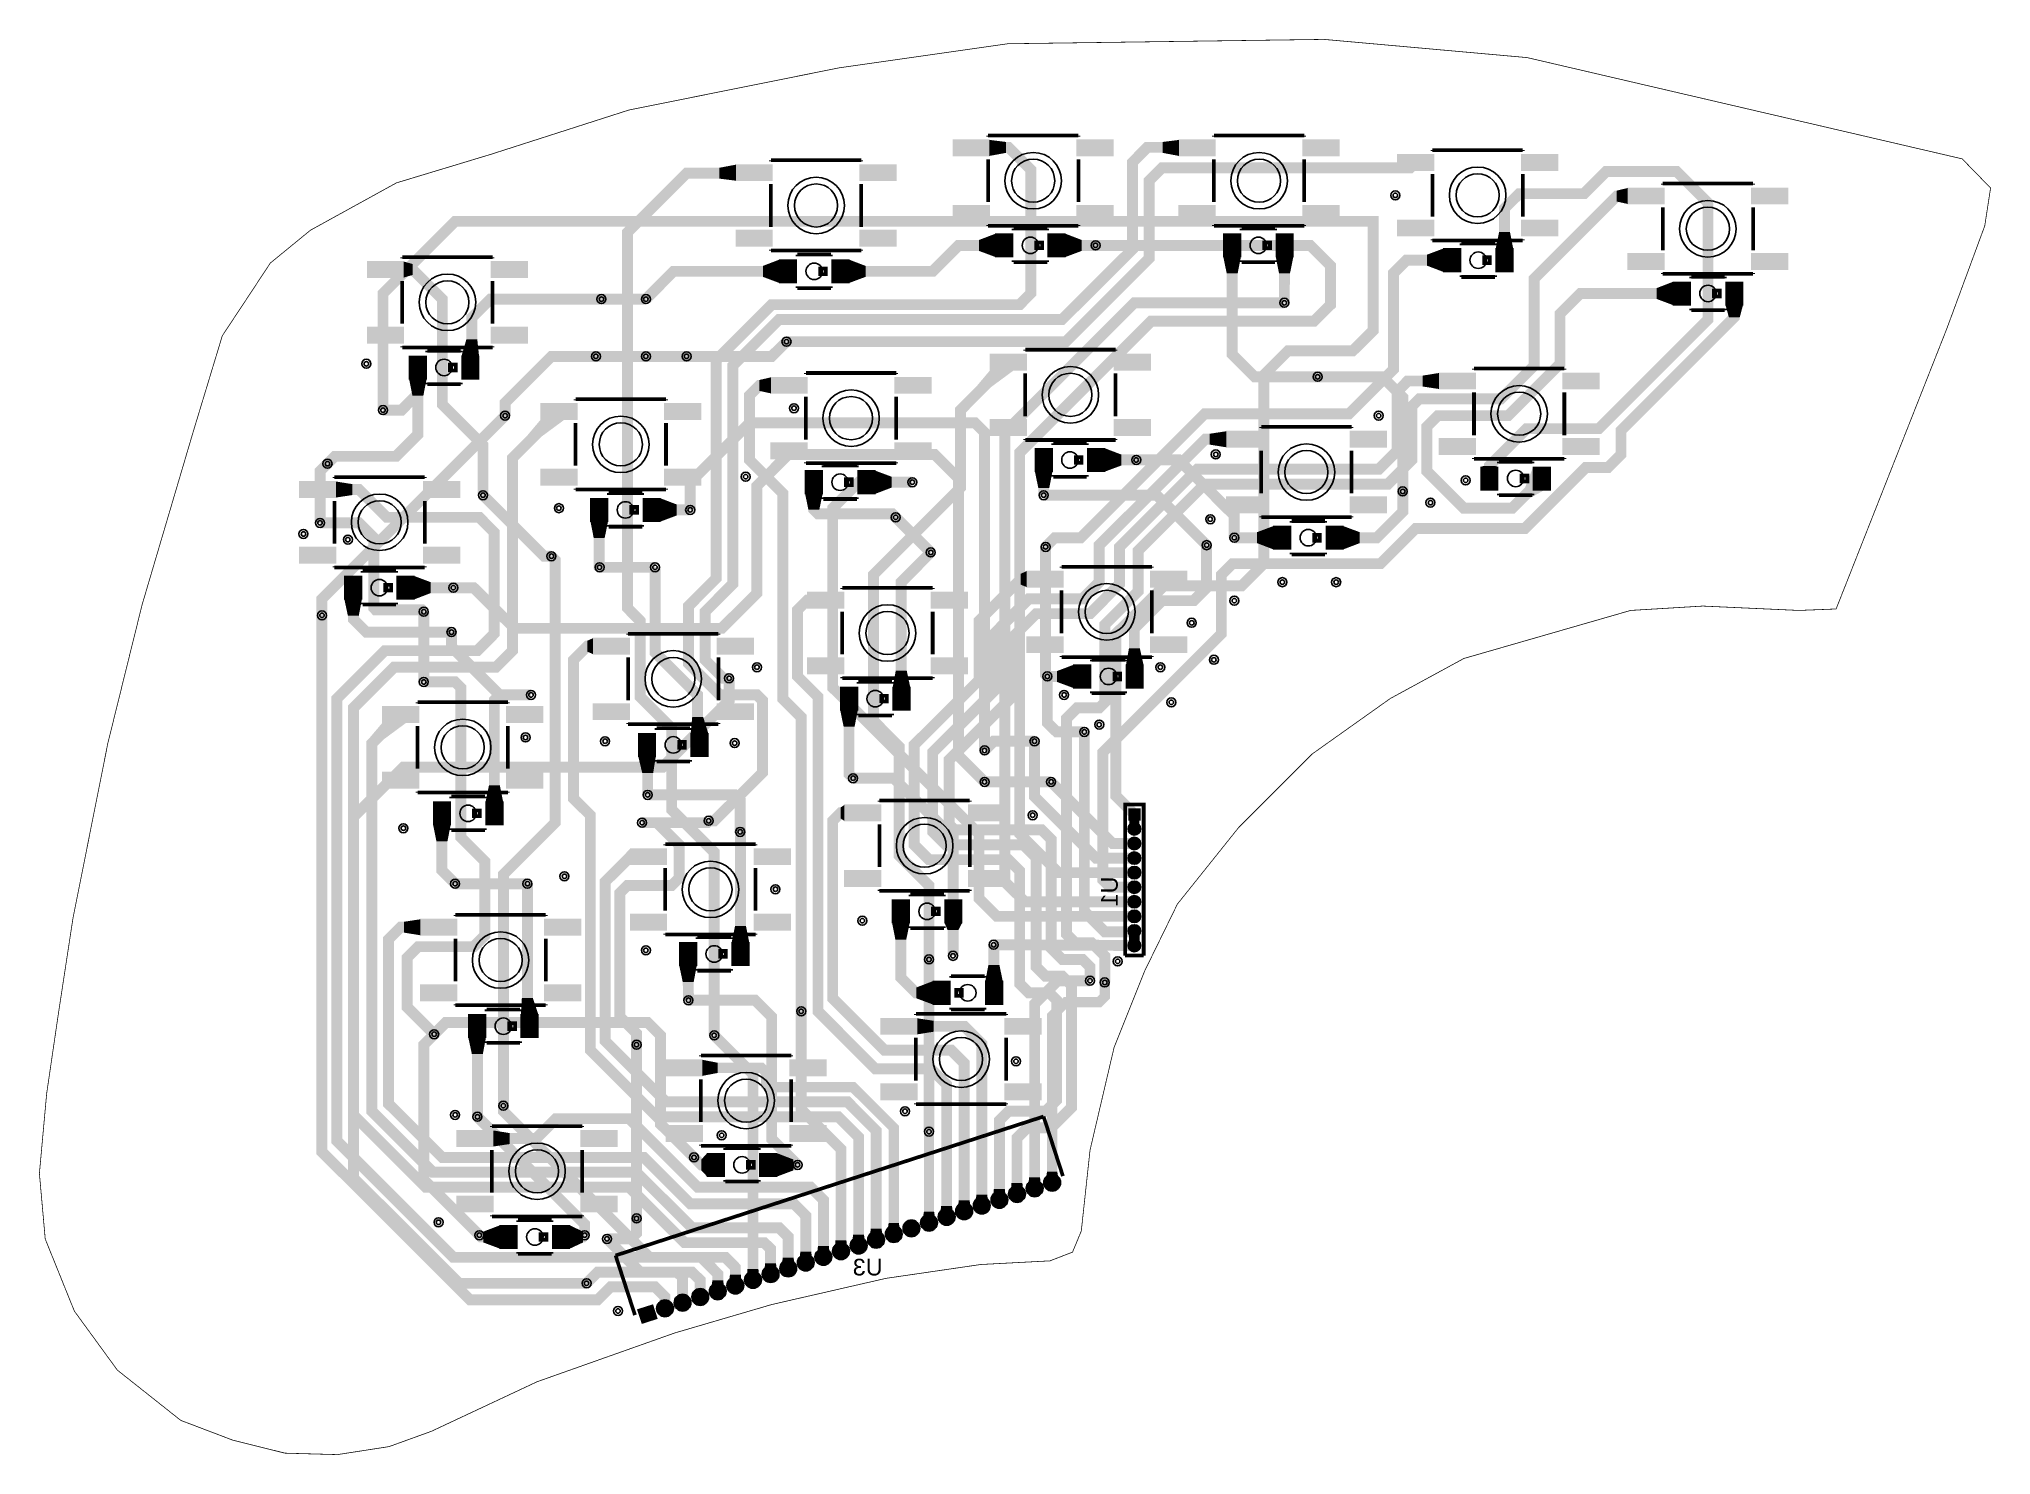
# Model space of a CAD drawing. Header units: millimetres. Extents: x 104 to 238, y -127 to -30.
import ezdxf

# ---------------------------------------------------------------- set-up
doc = ezdxf.new("R2010")
doc.units = ezdxf.units.MM
for name, color, linetype, true_color in [('BoardOutLine', 7, 'Continuous', 0xff00ff), ('BottomLayer', 7, 'Continuous', 0x0000ff), ('BottomSilkLayer', 7, 'Continuous', 0x66cc33), ('BottomSolderMaskLayer', 7, 'Continuous', 0xaa00ff), ('Document', 7, 'Continuous', 0xffffff), ('Hole', 7, 'Continuous', 0x222222), ('Multi-Layer', 7, 'Continuous', 0xc0c0c0), ('TopLayer', 7, 'Continuous', 0xff0000), ('TopPasteMaskLayer', 7, 'Continuous', 0x808080), ('TopSilkLayer', 7, 'Continuous', 0xffcc00), ('TopSolderMaskLayer', 7, 'Continuous', 0x800080)]:
    doc.layers.add(name, color=color, linetype=linetype, true_color=true_color)
doc.styles.get("Standard").update_dxf_attribs({"font": 'arial.ttf'})

msp = doc.modelspace()

# ---------------------------------------------------------------- texts
at = {"layer": 'BottomSilkLayer', "text_generation_flag": 2}
msp.add_text('U1', height=1.143, rotation=90, dxfattribs=at).set_placement((177.8, -87.27))
msp.add_text('U3', height=1.143, dxfattribs=at).set_placement((161.66, -114.65))

# ---------------------------------------------------------------- hatches: boundary and pattern name
at = {"layer": 'BottomLayer'}
for points in [[(172.51, -108.31), (171.68, -108.31), (171.72, -107.92), (172.47, -107.92)], [(173.72, -107.92), (172.89, -107.92), (172.95, -107.53), (173.65, -107.53)], [(159.22, -112.62), (158.4, -112.62), (158.43, -112.24), (159.18, -112.24)], [(150.77, -115.37), (149.94, -115.37), (149.98, -114.99), (150.73, -114.99)], [(153.18, -114.59), (152.36, -114.59), (152.39, -114.2), (153.14, -114.2)]]:
    msp.add_hatch(color=256, dxfattribs=at).paths.add_polyline_path(points)
at = {"layer": 'BottomSolderMaskLayer'}
for points in [[(178.52, -82.58), (178.52, -83.43), (179.37, -83.43), (179.37, -82.58)], [(178.52, -84, 1), (179.37, -84, 1)], [(178.52, -85, 1), (179.37, -85, 1)], [(178.52, -86, 1), (179.37, -86, 1)], [(178.52, -87, 1), (179.37, -87, 1)], [(178.52, -88, 1), (179.37, -88, 1)], [(178.52, -89, 1), (179.37, -89, 1)], [(178.52, -90, 1), (179.37, -90, 1)], [(178.52, -91, 1), (179.37, -91, 1)], [(178.52, -92, 1), (179.37, -92, 1)], [(170.31, -109.06, 1), (171.46, -109.06, 1)], [(171.52, -108.67, 1), (172.67, -108.67, 1)], [(172.73, -108.28, 1), (173.88, -108.28, 1)], [(166.69, -110.24, 1), (167.84, -110.24, 1)], [(167.9, -109.85, 1), (169.05, -109.85, 1)], [(169.1, -109.46, 1), (170.25, -109.46, 1)], [(163.07, -111.42, 1), (164.22, -111.42, 1)], [(164.27, -111.03, 1), (165.42, -111.03, 1)], [(165.48, -110.63, 1), (166.63, -110.63, 1)], [(158.23, -112.99, 1), (159.38, -112.99, 1)], [(159.44, -112.6, 1), (160.59, -112.6, 1)], [(160.65, -112.2, 1), (161.8, -112.2, 1)], [(161.86, -111.81, 1), (163.01, -111.81, 1)], [(154.61, -114.17, 1), (155.76, -114.17, 1)], [(155.82, -113.77, 1), (156.97, -113.77, 1)], [(157.03, -113.38, 1), (158.18, -113.38, 1)], [(149.78, -115.74, 1), (150.93, -115.74, 1)], [(150.99, -115.34, 1), (152.14, -115.34, 1)], [(152.19, -114.95, 1), (153.34, -114.95, 1)], [(153.4, -114.56, 1), (154.55, -114.56, 1)], [(146.16, -116.91, 1), (147.31, -116.91, 1)], [(147.36, -116.52, 1), (148.51, -116.52, 1)], [(148.57, -116.13, 1), (149.72, -116.13, 1)], [(145.14, -117.98), (146.23, -117.63), (145.91, -116.63), (144.81, -116.98)]]:
    msp.add_hatch(color=256, dxfattribs=at).paths.add_polyline_path(points)
at = {"layer": 'Document'}
for points in [[(170.46, -43.84), (170.46, -44.04), (169.56, -44.04), (169.56, -43.84)], [(169.91, -43.44), (170.11, -43.44), (170.11, -44.34), (169.91, -44.34)], [(174.06, -43.84), (174.06, -44.04), (173.16, -44.04), (173.16, -43.84)], [(186.1, -43.84), (186.1, -44.04), (185.2, -44.04), (185.2, -43.84)], [(185.55, -43.44), (185.75, -43.44), (185.75, -44.34), (185.55, -44.34)], [(189.7, -43.84), (189.7, -44.04), (188.8, -44.04), (188.8, -43.84)], [(155.07, -45.22), (155.27, -45.22), (155.27, -46.12), (155.07, -46.12)], [(201.19, -44.86), (201.19, -45.06), (200.29, -45.06), (200.29, -44.86)], [(200.64, -44.46), (200.84, -44.46), (200.84, -45.36), (200.64, -45.36)], [(204.79, -44.86), (204.79, -45.06), (203.89, -45.06), (203.89, -44.86)], [(155.62, -45.62), (155.62, -45.82), (154.72, -45.82), (154.72, -45.62)], [(159.22, -45.62), (159.22, -45.82), (158.32, -45.82), (158.32, -45.62)], [(216.41, -46.74), (216.61, -46.74), (216.61, -47.64), (216.41, -47.64)], [(216.96, -47.14), (216.96, -47.34), (216.06, -47.34), (216.06, -47.14)], [(220.56, -47.14), (220.56, -47.34), (219.66, -47.34), (219.66, -47.14)], [(130.22, -52.22), (130.22, -52.42), (129.32, -52.42), (129.32, -52.22)], [(129.67, -51.82), (129.87, -51.82), (129.87, -52.72), (129.67, -52.72)], [(133.82, -52.22), (133.82, -52.42), (132.92, -52.42), (132.92, -52.22)], [(173.17, -58.57), (173.17, -58.77), (172.27, -58.77), (172.27, -58.57)], [(172.62, -58.17), (172.82, -58.17), (172.82, -59.07), (172.62, -59.07)], [(176.77, -58.57), (176.77, -58.77), (175.87, -58.77), (175.87, -58.57)], [(157.4, -60.1), (157.4, -60.3), (156.5, -60.3), (156.5, -60.1)], [(156.85, -59.7), (157.05, -59.7), (157.05, -60.6), (156.85, -60.6)], [(161, -60.1), (161, -60.3), (160.1, -60.3), (160.1, -60.1)], [(203.76, -59.84), (203.76, -60.04), (202.86, -60.04), (202.86, -59.84)], [(203.21, -59.44), (203.41, -59.44), (203.41, -60.34), (203.21, -60.34)], [(207.36, -59.84), (207.36, -60.04), (206.46, -60.04), (206.46, -59.84)], [(142.12, -61.6), (142.32, -61.6), (142.32, -62.5), (142.12, -62.5)], [(142.67, -62), (142.67, -62.2), (141.77, -62.2), (141.77, -62)], [(146.27, -62), (146.27, -62.2), (145.37, -62.2), (145.37, -62)], [(189.53, -63.91), (189.53, -64.11), (188.63, -64.11), (188.63, -63.91)], [(188.98, -63.51), (189.18, -63.51), (189.18, -64.41), (188.98, -64.41)], [(193.13, -63.91), (193.13, -64.11), (192.23, -64.11), (192.23, -63.91)], [(125.23, -66.94), (125.43, -66.94), (125.43, -67.84), (125.23, -67.84)], [(125.78, -67.34), (125.78, -67.54), (124.88, -67.54), (124.88, -67.34)], [(129.38, -67.34), (129.38, -67.54), (128.48, -67.54), (128.48, -67.34)], [(175.82, -73.43), (175.82, -73.63), (174.92, -73.63), (174.92, -73.43)], [(175.27, -73.03), (175.47, -73.03), (175.47, -73.93), (175.27, -73.93)], [(179.42, -73.43), (179.42, -73.63), (178.52, -73.63), (178.52, -73.43)], [(159.81, -74.96), (159.81, -75.16), (158.91, -75.16), (158.91, -74.96)], [(159.26, -74.56), (159.46, -74.56), (159.46, -75.46), (159.26, -75.46)], [(163.41, -74.96), (163.41, -75.16), (162.51, -75.16), (162.51, -74.96)], [(145.95, -78.13), (145.95, -78.33), (145.05, -78.33), (145.05, -78.13)], [(145.4, -77.73), (145.6, -77.73), (145.6, -78.63), (145.4, -78.63)], [(149.55, -78.13), (149.55, -78.33), (148.65, -78.33), (148.65, -78.13)], [(131.87, -82.83), (131.87, -83.03), (130.97, -83.03), (130.97, -82.83)], [(131.32, -82.43), (131.52, -82.43), (131.52, -83.33), (131.32, -83.33)], [(135.47, -82.83), (135.47, -83.03), (134.57, -83.03), (134.57, -82.83)], [(163.37, -89.56), (163.37, -89.76), (162.47, -89.76), (162.47, -89.56)], [(162.82, -89.16), (163.02, -89.16), (163.02, -90.06), (162.82, -90.06)], [(166.97, -89.56), (166.97, -89.76), (166.07, -89.76), (166.07, -89.56)], [(148.21, -92.08), (148.41, -92.08), (148.41, -92.98), (148.21, -92.98)], [(148.76, -92.48), (148.76, -92.68), (147.86, -92.68), (147.86, -92.48)], [(152.36, -92.48), (152.36, -92.68), (151.46, -92.68), (151.46, -92.48)], [(169.41, -95.75), (169.21, -95.75), (169.21, -94.85), (169.41, -94.85)], [(165.26, -95.35), (165.26, -95.15), (166.16, -95.15), (166.16, -95.35)], [(168.86, -95.35), (168.86, -95.15), (169.76, -95.15), (169.76, -95.35)], [(134.29, -97.44), (134.29, -97.64), (133.39, -97.64), (133.39, -97.44)], [(133.74, -97.04), (133.94, -97.04), (133.94, -97.94), (133.74, -97.94)], [(137.89, -97.44), (137.89, -97.64), (136.99, -97.64), (136.99, -97.44)], [(150.67, -106.96), (150.67, -107.16), (149.77, -107.16), (149.77, -106.96)], [(150.12, -106.56), (150.32, -106.56), (150.32, -107.46), (150.12, -107.46)], [(154.27, -106.96), (154.27, -107.16), (153.37, -107.16), (153.37, -106.96)], [(136.45, -111.91), (136.45, -112.11), (135.55, -112.11), (135.55, -111.91)], [(135.9, -111.51), (136.1, -111.51), (136.1, -112.41), (135.9, -112.41)], [(140.05, -111.91), (140.05, -112.11), (139.15, -112.11), (139.15, -111.91)]]:
    msp.add_hatch(color=256, dxfattribs=at).paths.add_polyline_path(points)
at = {"layer": 'Multi-Layer'}
for points in [[(178.54, -82.6), (178.54, -83.4), (179.34, -83.4), (179.34, -82.6)], [(178.54, -84, 1), (179.34, -84, 1)], [(178.54, -85, 1), (179.34, -85, 1)], [(178.54, -86, 1), (179.34, -86, 1)], [(178.54, -87, 1), (179.34, -87, 1)], [(178.54, -88, 1), (179.34, -88, 1)], [(178.54, -89, 1), (179.34, -89, 1)], [(178.54, -90, 1), (179.34, -90, 1)], [(178.54, -91, 1), (179.34, -91, 1)], [(178.54, -92, 1), (179.34, -92, 1)], [(171.55, -108.67, 1), (172.65, -108.67, 1)], [(172.75, -108.28, 1), (173.85, -108.28, 1)], [(166.71, -110.24, 1), (167.81, -110.24, 1)], [(167.92, -109.85, 1), (169.02, -109.85, 1)], [(169.13, -109.46, 1), (170.23, -109.46, 1)], [(170.34, -109.06, 1), (171.44, -109.06, 1)], [(163.09, -111.42, 1), (164.19, -111.42, 1)], [(164.3, -111.03, 1), (165.4, -111.03, 1)], [(165.51, -110.63, 1), (166.61, -110.63, 1)], [(158.26, -112.99, 1), (159.36, -112.99, 1)], [(159.47, -112.6, 1), (160.57, -112.6, 1)], [(160.67, -112.2, 1), (161.77, -112.2, 1)], [(161.88, -111.81, 1), (162.98, -111.81, 1)], [(154.64, -114.17, 1), (155.74, -114.17, 1)], [(155.84, -113.77, 1), (156.94, -113.77, 1)], [(157.05, -113.38, 1), (158.15, -113.38, 1)], [(149.8, -115.74, 1), (150.9, -115.74, 1)], [(151.01, -115.34, 1), (152.11, -115.34, 1)], [(152.22, -114.95, 1), (153.32, -114.95, 1)], [(153.43, -114.56, 1), (154.53, -114.56, 1)], [(146.18, -116.91, 1), (147.28, -116.91, 1)], [(147.39, -116.52, 1), (148.49, -116.52, 1)], [(148.6, -116.13, 1), (149.7, -116.13, 1)], [(145.15, -117.95), (146.2, -117.61), (145.89, -116.66), (144.85, -117)]]:
    msp.add_hatch(color=256, dxfattribs=at).paths.add_polyline_path(points)
at = {"layer": 'TopLayer'}
for points in [[(166.5, -36.7), (169, -36.7), (169, -37.8), (166.5, -37.8)], [(169, -36.7), (169, -37.8), (170.13, -37.59), (170.13, -36.84)], [(175, -36.7), (177.5, -36.7), (177.5, -37.8), (175, -37.8)], [(182, -37.8), (182, -36.7), (180.88, -36.84), (180.88, -37.59)], [(182, -36.7), (184.5, -36.7), (184.5, -37.8), (182, -37.8)], [(190.5, -36.7), (193, -36.7), (193, -37.8), (190.5, -37.8)], [(151.6, -39.5), (151.6, -38.4), (150.47, -38.61), (150.47, -39.36)], [(151.6, -38.4), (154.1, -38.4), (154.1, -39.5), (151.6, -39.5)], [(160.1, -38.4), (162.6, -38.4), (162.6, -39.5), (160.1, -39.5)], [(197, -37.7), (199.5, -37.7), (199.5, -38.8), (197, -38.8)], [(205.5, -37.7), (208, -37.7), (208, -38.8), (205.5, -38.8)], [(212.8, -41.1), (212.8, -40), (212.05, -40.18), (212.05, -40.93)], [(212.8, -40), (215.3, -40), (215.3, -41.1), (212.8, -41.1)], [(221.3, -40), (223.8, -40), (223.8, -41.1), (221.3, -41.1)], [(166.5, -41.2), (169, -41.2), (169, -42.3), (166.5, -42.3)], [(175, -41.2), (177.5, -41.2), (177.5, -42.3), (175, -42.3)], [(182, -41.2), (184.5, -41.2), (184.5, -42.3), (182, -42.3)], [(190.5, -41.2), (193, -41.2), (193, -42.3), (190.5, -42.3)], [(197, -42.2), (199.5, -42.2), (199.5, -43.3), (197, -43.3)], [(205.5, -42.2), (208, -42.2), (208, -43.3), (205.5, -43.3)], [(151.6, -42.9), (154.1, -42.9), (154.1, -44), (151.6, -44)], [(160.1, -42.9), (162.6, -42.9), (162.6, -44), (160.1, -44)], [(169.41, -44.74), (169.41, -43.14), (168.28, -43.57), (168.28, -44.32)], [(170.61, -44.74), (169.41, -44.74), (169.41, -43.14), (170.61, -43.14)], [(173.01, -43.14), (174.21, -43.14), (174.21, -44.74), (173.01, -44.74)], [(174.21, -43.14), (174.21, -44.74), (175.33, -44.32), (175.33, -43.57)], [(186.25, -44.74), (185.05, -44.74), (185.05, -43.14), (186.25, -43.14)], [(188.65, -43.14), (189.85, -43.14), (189.85, -44.74), (188.65, -44.74)], [(200.14, -45.76), (200.14, -44.16), (199.02, -44.58), (199.02, -45.33)], [(201.34, -45.76), (200.14, -45.76), (200.14, -44.16), (201.34, -44.16)], [(203.74, -44.16), (204.94, -44.16), (204.72, -43.03), (203.97, -43.03)], [(203.74, -44.16), (204.94, -44.16), (204.94, -45.76), (203.74, -45.76)], [(126.3, -45.05), (128.8, -45.05), (128.8, -46.15), (126.3, -46.15)], [(128.8, -45.05), (128.8, -46.15), (129.41, -45.97), (129.41, -45.22)], [(134.8, -45.05), (137.3, -45.05), (137.3, -46.15), (134.8, -46.15)], [(154.57, -46.52), (154.57, -44.92), (153.45, -45.35), (153.45, -46.1)], [(155.77, -46.52), (154.57, -46.52), (154.57, -44.92), (155.77, -44.92)], [(158.17, -44.92), (159.37, -44.92), (159.37, -46.52), (158.17, -46.52)], [(159.37, -44.92), (159.37, -46.52), (160.5, -46.1), (160.5, -45.35)], [(186.25, -44.74), (185.05, -44.74), (185.28, -45.87), (186.03, -45.87)], [(189.85, -44.74), (188.65, -44.74), (188.87, -45.87), (189.62, -45.87)], [(212.8, -44.5), (215.3, -44.5), (215.3, -45.6), (212.8, -45.6)], [(221.3, -44.5), (223.8, -44.5), (223.8, -45.6), (221.3, -45.6)], [(215.91, -48.04), (215.91, -46.44), (214.79, -46.87), (214.79, -47.62)], [(217.11, -48.04), (215.91, -48.04), (215.91, -46.44), (217.11, -46.44)], [(219.51, -46.44), (220.71, -46.44), (220.71, -48.04), (219.51, -48.04)], [(220.71, -48.04), (219.51, -48.04), (219.74, -48.87), (220.49, -48.87)], [(126.3, -49.55), (128.8, -49.55), (128.8, -50.65), (126.3, -50.65)], [(134.8, -49.55), (137.3, -49.55), (137.3, -50.65), (134.8, -50.65)], [(132.77, -51.52), (133.97, -51.52), (133.85, -50.4), (133.1, -50.4)], [(130.37, -53.12), (129.17, -53.12), (129.17, -51.52), (130.37, -51.52)], [(132.77, -51.52), (133.97, -51.52), (133.97, -53.12), (132.77, -53.12)], [(169.05, -51.4), (171.55, -51.4), (171.55, -52.5), (169.05, -52.5)], [(177.55, -51.4), (180.05, -51.4), (180.05, -52.5), (177.55, -52.5)], [(130.37, -53.12), (129.17, -53.12), (129.4, -54.12), (130.15, -54.12)], [(130.37, -53.12), (129.17, -53.12), (129.4, -54.25), (130.15, -54.25)], [(154, -54.1), (154, -53), (153.21, -53.18), (153.21, -53.93)], [(154, -53), (156.5, -53), (156.5, -54.1), (154, -54.1)], [(162.5, -53), (165, -53), (165, -54.1), (162.5, -54.1)], [(170.69, -52.5), (169.05, -52.5), (168.1, -53.63), (169.16, -53.63)], [(199.85, -53.8), (199.85, -52.7), (198.73, -52.88), (198.73, -53.63)], [(199.85, -52.7), (202.35, -52.7), (202.35, -53.8), (199.85, -53.8)], [(208.35, -52.7), (210.85, -52.7), (210.85, -53.8), (208.35, -53.8)], [(138.2, -54.8), (140.7, -54.8), (140.7, -55.9), (138.2, -55.9)], [(146.7, -54.8), (149.2, -54.8), (149.2, -55.9), (146.7, -55.9)], [(139.84, -55.9), (138.2, -55.9), (137.25, -57.03), (138.31, -57.03)], [(169.05, -55.9), (171.55, -55.9), (171.55, -57), (169.05, -57)], [(177.55, -55.9), (180.05, -55.9), (180.05, -57), (177.55, -57)], [(154, -57.5), (156.5, -57.5), (156.5, -58.6), (154, -58.6)], [(162.5, -57.5), (165, -57.5), (165, -58.6), (162.5, -58.6)], [(185.25, -57.8), (185.25, -56.7), (184.12, -56.87), (184.12, -57.62)], [(185.25, -56.7), (187.75, -56.7), (187.75, -57.8), (185.25, -57.8)], [(193.75, -56.7), (196.25, -56.7), (196.25, -57.8), (193.75, -57.8)], [(199.85, -57.2), (202.35, -57.2), (202.35, -58.3), (199.85, -58.3)], [(208.35, -57.2), (210.85, -57.2), (210.85, -58.3), (208.35, -58.3)], [(173.32, -59.47), (172.12, -59.47), (172.12, -57.87), (173.32, -57.87)], [(175.72, -57.87), (176.92, -57.87), (176.92, -59.47), (175.72, -59.47)], [(176.92, -57.87), (176.92, -59.47), (178.05, -59.05), (178.05, -58.3)], [(121.65, -60.15), (124.15, -60.15), (124.15, -61.25), (121.65, -61.25)], [(124.15, -60.15), (124.15, -61.25), (125.28, -61.08), (125.28, -60.33)], [(130.15, -60.15), (132.65, -60.15), (132.65, -61.25), (130.15, -61.25)], [(138.2, -59.3), (140.7, -59.3), (140.7, -60.4), (138.2, -60.4)], [(146.7, -59.3), (149.2, -59.3), (149.2, -60.4), (146.7, -60.4)], [(157.55, -61), (156.35, -61), (156.35, -59.4), (157.55, -59.4)], [(159.95, -59.4), (161.15, -59.4), (161.15, -61), (159.95, -61)], [(161.15, -59.4), (161.15, -61), (162.28, -60.57), (162.28, -59.82)], [(173.32, -59.47), (172.12, -59.47), (172.35, -60.6), (173.1, -60.6)], [(202.71, -59.14), (203.91, -59.14), (203.68, -59.08), (202.93, -59.08)], [(203.91, -60.74), (202.71, -60.74), (202.71, -59.14), (203.91, -59.14)], [(207.08, -60.74), (206.31, -59.14), (205.75, -60.57), (206.09, -61.29)], [(206.31, -59.14), (207.51, -59.14), (207.51, -60.74), (206.31, -60.74)], [(142.82, -62.9), (141.62, -62.9), (141.62, -61.3), (142.82, -61.3)], [(145.22, -61.3), (146.42, -61.3), (146.42, -62.9), (145.22, -62.9)], [(146.42, -61.3), (146.42, -62.9), (147.54, -62.48), (147.54, -61.73)], [(157.55, -61), (156.35, -61), (156.57, -62.08), (157.32, -62.08)], [(185.25, -61.2), (187.75, -61.2), (187.75, -62.3), (185.25, -62.3)], [(193.75, -61.2), (196.25, -61.2), (196.25, -62.3), (193.75, -62.3)], [(142.82, -62.9), (141.62, -62.9), (141.84, -64.03), (142.59, -64.03)], [(188.48, -64.81), (188.48, -63.21), (187.36, -63.63), (187.36, -64.38)], [(189.68, -64.81), (188.48, -64.81), (188.48, -63.21), (189.68, -63.21)], [(192.08, -63.21), (193.28, -63.21), (193.28, -64.81), (192.08, -64.81)], [(193.28, -63.21), (193.28, -64.81), (194.41, -64.38), (194.41, -63.63)], [(121.65, -64.65), (124.15, -64.65), (124.15, -65.75), (121.65, -65.75)], [(130.15, -64.65), (132.65, -64.65), (132.65, -65.75), (130.15, -65.75)], [(125.93, -68.24), (124.73, -68.24), (124.73, -66.64), (125.93, -66.64)], [(128.33, -66.64), (129.53, -66.64), (129.53, -68.24), (128.33, -68.24)], [(129.53, -66.64), (129.53, -68.24), (130.65, -67.81), (130.65, -67.06)], [(171.55, -67.4), (171.55, -66.3), (171.15, -66.48), (171.15, -67.23)], [(171.55, -66.3), (174.05, -66.3), (174.05, -67.4), (171.55, -67.4)], [(180.05, -66.3), (182.55, -66.3), (182.55, -67.4), (180.05, -67.4)], [(125.93, -68.24), (124.73, -68.24), (124.97, -69.36), (125.72, -69.36)], [(156.5, -68.85), (156.5, -67.75), (156.49, -67.93), (156.49, -68.68)], [(156.5, -67.75), (159, -67.75), (159, -68.85), (156.5, -68.85)], [(165, -67.75), (167.5, -67.75), (167.5, -68.85), (165, -68.85)], [(141.8, -72), (141.8, -70.9), (141.4, -71.08), (141.4, -71.83)], [(141.8, -70.9), (144.3, -70.9), (144.3, -72), (141.8, -72)], [(150.3, -70.9), (152.8, -70.9), (152.8, -72), (150.3, -72)], [(171.55, -70.8), (174.05, -70.8), (174.05, -71.9), (171.55, -71.9)], [(180.05, -70.8), (182.55, -70.8), (182.55, -71.9), (180.05, -71.9)], [(156.5, -72.25), (159, -72.25), (159, -73.35), (156.5, -73.35)], [(165, -72.25), (167.5, -72.25), (167.5, -73.35), (165, -73.35)], [(178.37, -72.73), (179.57, -72.73), (179.32, -71.61), (178.57, -71.61)], [(162.36, -74.26), (163.56, -74.26), (163.32, -73.13), (162.57, -73.13)], [(174.77, -74.33), (174.77, -72.73), (173.64, -73.16), (173.64, -73.91)], [(175.97, -74.33), (174.77, -74.33), (174.77, -72.73), (175.97, -72.73)], [(178.37, -72.73), (179.57, -72.73), (179.57, -74.33), (178.37, -74.33)], [(159.96, -75.86), (158.76, -75.86), (158.76, -74.26), (159.96, -74.26)], [(162.36, -74.26), (163.56, -74.26), (163.56, -75.86), (162.36, -75.86)], [(127.35, -75.6), (129.85, -75.6), (129.85, -76.7), (127.35, -76.7)], [(135.85, -75.6), (138.35, -75.6), (138.35, -76.7), (135.85, -76.7)], [(141.8, -75.4), (144.3, -75.4), (144.3, -76.5), (141.8, -76.5)], [(148.5, -77.43), (149.7, -77.43), (149.35, -76.31), (148.6, -76.31)], [(150.3, -75.4), (152.8, -75.4), (152.8, -76.5), (150.3, -76.5)], [(159.96, -75.86), (158.76, -75.86), (158.99, -76.98), (159.74, -76.98)], [(128.99, -76.7), (127.35, -76.7), (126.39, -77.83), (127.46, -77.83)], [(146.1, -79.03), (144.9, -79.03), (144.9, -77.43), (146.1, -77.43)], [(148.5, -77.43), (149.7, -77.43), (149.7, -79.03), (148.5, -79.03)], [(127.35, -80.1), (129.85, -80.1), (129.85, -81.2), (127.35, -81.2)], [(135.85, -80.1), (138.35, -80.1), (138.35, -81.2), (135.85, -81.2)], [(146.1, -79.03), (144.9, -79.03), (145.17, -80.16), (145.92, -80.16)], [(134.42, -82.13), (135.62, -82.13), (135.4, -81.01), (134.65, -81.01)], [(132.02, -83.73), (130.82, -83.73), (130.82, -82.13), (132.02, -82.13)], [(134.42, -82.13), (135.62, -82.13), (135.62, -83.73), (134.42, -83.73)], [(159.05, -83.45), (159.05, -82.35), (158.78, -82.53), (158.78, -83.28)], [(159.05, -82.35), (161.55, -82.35), (161.55, -83.45), (159.05, -83.45)], [(167.55, -82.35), (170.05, -82.35), (170.05, -83.45), (167.55, -83.45)], [(132.02, -83.73), (130.82, -83.73), (131.05, -84.86), (131.8, -84.86)], [(144.35, -86.45), (144.35, -85.35), (143.23, -86.5), (143.23, -87.56)], [(144.35, -85.35), (146.85, -85.35), (146.85, -86.45), (144.35, -86.45)], [(152.85, -85.35), (155.35, -85.35), (155.35, -86.45), (152.85, -86.45)], [(159.05, -86.85), (161.55, -86.85), (161.55, -87.95), (159.05, -87.95)], [(167.55, -86.85), (170.05, -86.85), (170.05, -87.95), (167.55, -87.95)], [(163.52, -90.46), (162.32, -90.46), (162.32, -88.86), (163.52, -88.86)], [(165.92, -88.86), (167.12, -88.86), (167.12, -90.46), (165.92, -90.46)], [(129.95, -91.3), (129.95, -90.2), (128.83, -90.37), (128.83, -91.12)], [(129.95, -90.2), (132.45, -90.2), (132.45, -91.3), (129.95, -91.3)], [(138.45, -90.2), (140.95, -90.2), (140.95, -91.3), (138.45, -91.3)], [(144.35, -89.85), (146.85, -89.85), (146.85, -90.95), (144.35, -90.95)], [(151.31, -91.78), (152.51, -91.78), (152.29, -90.66), (151.54, -90.66)], [(152.85, -89.85), (155.35, -89.85), (155.35, -90.95), (152.85, -90.95)], [(163.52, -90.46), (162.32, -90.46), (162.54, -91.59), (163.29, -91.59)], [(167.12, -90.46), (165.92, -90.46), (166.12, -90.93), (166.87, -90.93)], [(148.91, -93.38), (147.71, -93.38), (147.71, -91.78), (148.91, -91.78)], [(151.31, -91.78), (152.51, -91.78), (152.51, -93.38), (151.31, -93.38)], [(148.91, -93.38), (147.71, -93.38), (147.95, -94.51), (148.7, -94.51)], [(168.71, -94.45), (169.91, -94.45), (169.68, -93.33), (168.93, -93.33)], [(129.95, -94.7), (132.45, -94.7), (132.45, -95.8), (129.95, -95.8)], [(138.45, -94.7), (140.95, -94.7), (140.95, -95.8), (138.45, -95.8)], [(165.11, -96.05), (165.11, -94.45), (163.99, -94.88), (163.99, -95.63)], [(166.31, -96.05), (165.11, -96.05), (165.11, -94.45), (166.31, -94.45)], [(168.71, -94.45), (169.91, -94.45), (169.91, -96.05), (168.71, -96.05)], [(136.84, -96.74), (138.04, -96.74), (137.66, -95.61), (136.91, -95.61)], [(134.44, -98.34), (133.24, -98.34), (133.24, -96.74), (134.44, -96.74)], [(136.84, -96.74), (138.04, -96.74), (138.04, -98.34), (136.84, -98.34)], [(161.55, -97), (164.05, -97), (164.05, -98.1), (161.55, -98.1)], [(164.05, -97), (164.05, -98.1), (165.17, -97.92), (165.17, -97.17)], [(170.05, -97), (172.55, -97), (172.55, -98.1), (170.05, -98.1)], [(134.44, -98.34), (133.24, -98.34), (133.48, -99.46), (134.23, -99.46)], [(146.8, -99.85), (149.3, -99.85), (149.3, -100.95), (146.8, -100.95)], [(149.3, -99.85), (149.3, -100.95), (150.35, -100.75), (150.35, -100.05)], [(155.3, -99.85), (157.8, -99.85), (157.8, -100.95), (155.3, -100.95)], [(161.55, -101.5), (164.05, -101.5), (164.05, -102.6), (161.55, -102.6)], [(170.05, -101.5), (172.55, -101.5), (172.55, -102.6), (170.05, -102.6)], [(146.8, -104.35), (149.3, -104.35), (149.3, -105.45), (146.8, -105.45)], [(155.3, -104.35), (157.8, -104.35), (157.8, -105.45), (155.3, -105.45)], [(132.45, -104.7), (134.95, -104.7), (134.95, -105.8), (132.45, -105.8)], [(134.95, -104.7), (134.95, -105.8), (136.08, -105.63), (136.08, -104.88)], [(140.95, -104.7), (143.45, -104.7), (143.45, -105.8), (140.95, -105.8)], [(149.62, -107.86), (149.62, -106.26), (149.23, -106.69), (149.23, -107.44)], [(150.82, -107.86), (149.62, -107.86), (149.62, -106.26), (150.82, -106.26)], [(153.22, -106.26), (154.42, -106.26), (154.42, -107.86), (153.22, -107.86)], [(154.42, -106.26), (154.42, -107.86), (155.54, -107.44), (155.54, -106.69)], [(171.3, -108.7), (170.48, -108.7), (170.51, -108.31), (171.26, -108.31)], [(132.45, -109.2), (134.95, -109.2), (134.95, -110.3), (132.45, -110.3)], [(140.95, -109.2), (143.45, -109.2), (143.45, -110.3), (140.95, -110.3)], [(167.68, -109.88), (166.85, -109.88), (166.89, -109.49), (167.64, -109.49)], [(168.88, -109.48), (168.06, -109.48), (168.1, -109.1), (168.85, -109.1)], [(170.09, -109.09), (169.27, -109.09), (169.3, -108.71), (170.05, -108.71)], [(162.85, -111.45), (162.02, -111.45), (162.08, -111.06), (162.78, -111.06)], [(165.26, -110.66), (164.44, -110.66), (164.5, -110.28), (165.2, -110.28)], [(166.47, -110.27), (165.64, -110.27), (165.68, -109.88), (166.43, -109.88)], [(135.4, -112.81), (135.4, -111.21), (134.27, -111.64), (134.27, -112.39)], [(136.6, -112.81), (135.4, -112.81), (135.4, -111.21), (136.6, -111.21)], [(139, -111.21), (140.2, -111.21), (140.2, -112.81), (139, -112.81)], [(140.2, -111.21), (140.2, -112.81), (141.1, -112.39), (141.1, -111.64)], [(160.43, -112.23), (159.6, -112.23), (159.64, -111.85), (160.39, -111.85)], [(161.64, -111.84), (160.81, -111.84), (160.85, -111.45), (161.6, -111.45)], [(154.39, -114.19), (153.57, -114.19), (153.6, -113.81), (154.35, -113.81)], [(155.6, -113.8), (154.77, -113.8), (154.81, -113.42), (155.56, -113.42)], [(156.81, -113.41), (155.98, -113.41), (156.02, -113.02), (156.77, -113.02)], [(158.01, -113.02), (157.19, -113.02), (157.23, -112.63), (157.98, -112.63)], [(151.97, -114.98), (151.15, -114.98), (151.19, -114.59), (151.94, -114.59)]]:
    msp.add_hatch(color=256, dxfattribs=at).paths.add_polyline_path(points)
at = {"layer": 'TopPasteMaskLayer'}
for points in [[(166.5, -36.7), (169, -36.7), (169, -37.8), (166.5, -37.8)], [(175, -36.7), (177.5, -36.7), (177.5, -37.8), (175, -37.8)], [(182, -36.7), (184.5, -36.7), (184.5, -37.8), (182, -37.8)], [(190.5, -36.7), (193, -36.7), (193, -37.8), (190.5, -37.8)], [(151.6, -38.4), (154.1, -38.4), (154.1, -39.5), (151.6, -39.5)], [(160.1, -38.4), (162.6, -38.4), (162.6, -39.5), (160.1, -39.5)], [(197, -37.7), (199.5, -37.7), (199.5, -38.8), (197, -38.8)], [(205.5, -37.7), (208, -37.7), (208, -38.8), (205.5, -38.8)], [(212.8, -40), (215.3, -40), (215.3, -41.1), (212.8, -41.1)], [(221.3, -40), (223.8, -40), (223.8, -41.1), (221.3, -41.1)], [(166.5, -41.2), (169, -41.2), (169, -42.3), (166.5, -42.3)], [(175, -41.2), (177.5, -41.2), (177.5, -42.3), (175, -42.3)], [(182, -41.2), (184.5, -41.2), (184.5, -42.3), (182, -42.3)], [(190.5, -41.2), (193, -41.2), (193, -42.3), (190.5, -42.3)], [(197, -42.2), (199.5, -42.2), (199.5, -43.3), (197, -43.3)], [(205.5, -42.2), (208, -42.2), (208, -43.3), (205.5, -43.3)], [(151.6, -42.9), (154.1, -42.9), (154.1, -44), (151.6, -44)], [(160.1, -42.9), (162.6, -42.9), (162.6, -44), (160.1, -44)], [(170.61, -44.74), (169.41, -44.74), (169.41, -43.14), (170.61, -43.14)], [(173.01, -43.14), (174.21, -43.14), (174.21, -44.74), (173.01, -44.74)], [(186.25, -44.74), (185.05, -44.74), (185.05, -43.14), (186.25, -43.14)], [(188.65, -43.14), (189.85, -43.14), (189.85, -44.74), (188.65, -44.74)], [(201.34, -45.76), (200.14, -45.76), (200.14, -44.16), (201.34, -44.16)], [(203.74, -44.16), (204.94, -44.16), (204.94, -45.76), (203.74, -45.76)], [(126.3, -45.05), (128.8, -45.05), (128.8, -46.15), (126.3, -46.15)], [(134.8, -45.05), (137.3, -45.05), (137.3, -46.15), (134.8, -46.15)], [(155.77, -46.52), (154.57, -46.52), (154.57, -44.92), (155.77, -44.92)], [(158.17, -44.92), (159.37, -44.92), (159.37, -46.52), (158.17, -46.52)], [(212.8, -44.5), (215.3, -44.5), (215.3, -45.6), (212.8, -45.6)], [(221.3, -44.5), (223.8, -44.5), (223.8, -45.6), (221.3, -45.6)], [(217.11, -48.04), (215.91, -48.04), (215.91, -46.44), (217.11, -46.44)], [(219.51, -46.44), (220.71, -46.44), (220.71, -48.04), (219.51, -48.04)], [(126.3, -49.55), (128.8, -49.55), (128.8, -50.65), (126.3, -50.65)], [(134.8, -49.55), (137.3, -49.55), (137.3, -50.65), (134.8, -50.65)], [(130.37, -53.12), (129.17, -53.12), (129.17, -51.52), (130.37, -51.52)], [(132.77, -51.52), (133.97, -51.52), (133.97, -53.12), (132.77, -53.12)], [(169.05, -51.4), (171.55, -51.4), (171.55, -52.5), (169.05, -52.5)], [(177.55, -51.4), (180.05, -51.4), (180.05, -52.5), (177.55, -52.5)], [(154, -53), (156.5, -53), (156.5, -54.1), (154, -54.1)], [(162.5, -53), (165, -53), (165, -54.1), (162.5, -54.1)], [(199.85, -52.7), (202.35, -52.7), (202.35, -53.8), (199.85, -53.8)], [(208.35, -52.7), (210.85, -52.7), (210.85, -53.8), (208.35, -53.8)], [(138.2, -54.8), (140.7, -54.8), (140.7, -55.9), (138.2, -55.9)], [(146.7, -54.8), (149.2, -54.8), (149.2, -55.9), (146.7, -55.9)], [(169.05, -55.9), (171.55, -55.9), (171.55, -57), (169.05, -57)], [(177.55, -55.9), (180.05, -55.9), (180.05, -57), (177.55, -57)], [(154, -57.5), (156.5, -57.5), (156.5, -58.6), (154, -58.6)], [(162.5, -57.5), (165, -57.5), (165, -58.6), (162.5, -58.6)], [(185.25, -56.7), (187.75, -56.7), (187.75, -57.8), (185.25, -57.8)], [(193.75, -56.7), (196.25, -56.7), (196.25, -57.8), (193.75, -57.8)], [(199.85, -57.2), (202.35, -57.2), (202.35, -58.3), (199.85, -58.3)], [(208.35, -57.2), (210.85, -57.2), (210.85, -58.3), (208.35, -58.3)], [(173.32, -59.47), (172.12, -59.47), (172.12, -57.87), (173.32, -57.87)], [(175.72, -57.87), (176.92, -57.87), (176.92, -59.47), (175.72, -59.47)], [(121.65, -60.15), (124.15, -60.15), (124.15, -61.25), (121.65, -61.25)], [(130.15, -60.15), (132.65, -60.15), (132.65, -61.25), (130.15, -61.25)], [(138.2, -59.3), (140.7, -59.3), (140.7, -60.4), (138.2, -60.4)], [(146.7, -59.3), (149.2, -59.3), (149.2, -60.4), (146.7, -60.4)], [(157.55, -61), (156.35, -61), (156.35, -59.4), (157.55, -59.4)], [(159.95, -59.4), (161.15, -59.4), (161.15, -61), (159.95, -61)], [(203.91, -60.74), (202.71, -60.74), (202.71, -59.14), (203.91, -59.14)], [(206.31, -59.14), (207.51, -59.14), (207.51, -60.74), (206.31, -60.74)], [(142.82, -62.9), (141.62, -62.9), (141.62, -61.3), (142.82, -61.3)], [(145.22, -61.3), (146.42, -61.3), (146.42, -62.9), (145.22, -62.9)], [(185.25, -61.2), (187.75, -61.2), (187.75, -62.3), (185.25, -62.3)], [(193.75, -61.2), (196.25, -61.2), (196.25, -62.3), (193.75, -62.3)], [(189.68, -64.81), (188.48, -64.81), (188.48, -63.21), (189.68, -63.21)], [(192.08, -63.21), (193.28, -63.21), (193.28, -64.81), (192.08, -64.81)], [(121.65, -64.65), (124.15, -64.65), (124.15, -65.75), (121.65, -65.75)], [(130.15, -64.65), (132.65, -64.65), (132.65, -65.75), (130.15, -65.75)], [(125.93, -68.24), (124.73, -68.24), (124.73, -66.64), (125.93, -66.64)], [(128.33, -66.64), (129.53, -66.64), (129.53, -68.24), (128.33, -68.24)], [(171.55, -66.3), (174.05, -66.3), (174.05, -67.4), (171.55, -67.4)], [(180.05, -66.3), (182.55, -66.3), (182.55, -67.4), (180.05, -67.4)], [(156.5, -67.75), (159, -67.75), (159, -68.85), (156.5, -68.85)], [(165, -67.75), (167.5, -67.75), (167.5, -68.85), (165, -68.85)], [(141.8, -70.9), (144.3, -70.9), (144.3, -72), (141.8, -72)], [(150.3, -70.9), (152.8, -70.9), (152.8, -72), (150.3, -72)], [(171.55, -70.8), (174.05, -70.8), (174.05, -71.9), (171.55, -71.9)], [(180.05, -70.8), (182.55, -70.8), (182.55, -71.9), (180.05, -71.9)], [(156.5, -72.25), (159, -72.25), (159, -73.35), (156.5, -73.35)], [(165, -72.25), (167.5, -72.25), (167.5, -73.35), (165, -73.35)], [(175.97, -74.33), (174.77, -74.33), (174.77, -72.73), (175.97, -72.73)], [(178.37, -72.73), (179.57, -72.73), (179.57, -74.33), (178.37, -74.33)], [(159.96, -75.86), (158.76, -75.86), (158.76, -74.26), (159.96, -74.26)], [(162.36, -74.26), (163.56, -74.26), (163.56, -75.86), (162.36, -75.86)], [(127.35, -75.6), (129.85, -75.6), (129.85, -76.7), (127.35, -76.7)], [(135.85, -75.6), (138.35, -75.6), (138.35, -76.7), (135.85, -76.7)], [(141.8, -75.4), (144.3, -75.4), (144.3, -76.5), (141.8, -76.5)], [(150.3, -75.4), (152.8, -75.4), (152.8, -76.5), (150.3, -76.5)], [(146.1, -79.03), (144.9, -79.03), (144.9, -77.43), (146.1, -77.43)], [(148.5, -77.43), (149.7, -77.43), (149.7, -79.03), (148.5, -79.03)], [(127.35, -80.1), (129.85, -80.1), (129.85, -81.2), (127.35, -81.2)], [(135.85, -80.1), (138.35, -80.1), (138.35, -81.2), (135.85, -81.2)], [(132.02, -83.73), (130.82, -83.73), (130.82, -82.13), (132.02, -82.13)], [(134.42, -82.13), (135.62, -82.13), (135.62, -83.73), (134.42, -83.73)], [(159.05, -82.35), (161.55, -82.35), (161.55, -83.45), (159.05, -83.45)], [(167.55, -82.35), (170.05, -82.35), (170.05, -83.45), (167.55, -83.45)], [(144.35, -85.35), (146.85, -85.35), (146.85, -86.45), (144.35, -86.45)], [(152.85, -85.35), (155.35, -85.35), (155.35, -86.45), (152.85, -86.45)], [(159.05, -86.85), (161.55, -86.85), (161.55, -87.95), (159.05, -87.95)], [(167.55, -86.85), (170.05, -86.85), (170.05, -87.95), (167.55, -87.95)], [(163.52, -90.46), (162.32, -90.46), (162.32, -88.86), (163.52, -88.86)], [(165.92, -88.86), (167.12, -88.86), (167.12, -90.46), (165.92, -90.46)], [(129.95, -90.2), (132.45, -90.2), (132.45, -91.3), (129.95, -91.3)], [(138.45, -90.2), (140.95, -90.2), (140.95, -91.3), (138.45, -91.3)], [(144.35, -89.85), (146.85, -89.85), (146.85, -90.95), (144.35, -90.95)], [(152.85, -89.85), (155.35, -89.85), (155.35, -90.95), (152.85, -90.95)], [(148.91, -93.38), (147.71, -93.38), (147.71, -91.78), (148.91, -91.78)], [(151.31, -91.78), (152.51, -91.78), (152.51, -93.38), (151.31, -93.38)], [(129.95, -94.7), (132.45, -94.7), (132.45, -95.8), (129.95, -95.8)], [(138.45, -94.7), (140.95, -94.7), (140.95, -95.8), (138.45, -95.8)], [(166.31, -96.05), (165.11, -96.05), (165.11, -94.45), (166.31, -94.45)], [(168.71, -94.45), (169.91, -94.45), (169.91, -96.05), (168.71, -96.05)], [(134.44, -98.34), (133.24, -98.34), (133.24, -96.74), (134.44, -96.74)], [(136.84, -96.74), (138.04, -96.74), (138.04, -98.34), (136.84, -98.34)], [(161.55, -97), (164.05, -97), (164.05, -98.1), (161.55, -98.1)], [(170.05, -97), (172.55, -97), (172.55, -98.1), (170.05, -98.1)], [(146.8, -99.85), (149.3, -99.85), (149.3, -100.95), (146.8, -100.95)], [(155.3, -99.85), (157.8, -99.85), (157.8, -100.95), (155.3, -100.95)], [(161.55, -101.5), (164.05, -101.5), (164.05, -102.6), (161.55, -102.6)], [(170.05, -101.5), (172.55, -101.5), (172.55, -102.6), (170.05, -102.6)], [(146.8, -104.35), (149.3, -104.35), (149.3, -105.45), (146.8, -105.45)], [(155.3, -104.35), (157.8, -104.35), (157.8, -105.45), (155.3, -105.45)], [(132.45, -104.7), (134.95, -104.7), (134.95, -105.8), (132.45, -105.8)], [(140.95, -104.7), (143.45, -104.7), (143.45, -105.8), (140.95, -105.8)], [(150.82, -107.86), (149.62, -107.86), (149.62, -106.26), (150.82, -106.26)], [(153.22, -106.26), (154.42, -106.26), (154.42, -107.86), (153.22, -107.86)], [(132.45, -109.2), (134.95, -109.2), (134.95, -110.3), (132.45, -110.3)], [(140.95, -109.2), (143.45, -109.2), (143.45, -110.3), (140.95, -110.3)], [(136.6, -112.81), (135.4, -112.81), (135.4, -111.21), (136.6, -111.21)], [(139, -111.21), (140.2, -111.21), (140.2, -112.81), (139, -112.81)]]:
    msp.add_hatch(color=256, dxfattribs=at).paths.add_polyline_path(points)
at = {"layer": 'TopSolderMaskLayer'}
for points in [[(166.47, -36.67), (169.03, -36.67), (169.03, -37.83), (166.47, -37.83)], [(174.97, -36.67), (177.53, -36.67), (177.53, -37.83), (174.97, -37.83)], [(181.97, -36.67), (184.53, -36.67), (184.53, -37.83), (181.97, -37.83)], [(190.47, -36.67), (193.03, -36.67), (193.03, -37.83), (190.47, -37.83)], [(151.57, -38.37), (154.13, -38.37), (154.13, -39.53), (151.57, -39.53)], [(160.07, -38.37), (162.63, -38.37), (162.63, -39.53), (160.07, -39.53)], [(196.97, -37.67), (199.53, -37.67), (199.53, -38.83), (196.97, -38.83)], [(205.47, -37.67), (208.03, -37.67), (208.03, -38.83), (205.47, -38.83)], [(212.77, -39.97), (215.33, -39.97), (215.33, -41.13), (212.77, -41.13)], [(221.27, -39.97), (223.83, -39.97), (223.83, -41.13), (221.27, -41.13)], [(166.47, -41.17), (169.03, -41.17), (169.03, -42.33), (166.47, -42.33)], [(174.97, -41.17), (177.53, -41.17), (177.53, -42.33), (174.97, -42.33)], [(181.97, -41.17), (184.53, -41.17), (184.53, -42.33), (181.97, -42.33)], [(190.47, -41.17), (193.03, -41.17), (193.03, -42.33), (190.47, -42.33)], [(196.97, -42.17), (199.53, -42.17), (199.53, -43.33), (196.97, -43.33)], [(205.47, -42.17), (208.03, -42.17), (208.03, -43.33), (205.47, -43.33)], [(151.57, -42.87), (154.13, -42.87), (154.13, -44.03), (151.57, -44.03)], [(160.07, -42.87), (162.63, -42.87), (162.63, -44.03), (160.07, -44.03)], [(170.63, -44.77), (169.38, -44.77), (169.38, -43.12), (170.63, -43.12)], [(172.98, -43.12), (174.23, -43.12), (174.23, -44.77), (172.98, -44.77)], [(186.28, -44.77), (185.03, -44.77), (185.03, -43.12), (186.28, -43.12)], [(188.63, -43.12), (189.88, -43.12), (189.88, -44.77), (188.63, -44.77)], [(201.37, -45.78), (200.12, -45.78), (200.12, -44.13), (201.37, -44.13)], [(203.72, -44.13), (204.97, -44.13), (204.97, -45.78), (203.72, -45.78)], [(126.27, -45.02), (128.83, -45.02), (128.83, -46.18), (126.27, -46.18)], [(134.77, -45.02), (137.33, -45.02), (137.33, -46.18), (134.77, -46.18)], [(155.8, -46.55), (154.55, -46.55), (154.55, -44.89), (155.8, -44.89)], [(158.15, -44.89), (159.4, -44.89), (159.4, -46.55), (158.15, -46.55)], [(212.77, -44.47), (215.33, -44.47), (215.33, -45.63), (212.77, -45.63)], [(221.27, -44.47), (223.83, -44.47), (223.83, -45.63), (221.27, -45.63)], [(217.14, -48.07), (215.89, -48.07), (215.89, -46.42), (217.14, -46.42)], [(219.49, -46.42), (220.74, -46.42), (220.74, -48.07), (219.49, -48.07)], [(126.27, -49.52), (128.83, -49.52), (128.83, -50.68), (126.27, -50.68)], [(134.77, -49.52), (137.33, -49.52), (137.33, -50.68), (134.77, -50.68)], [(130.4, -53.15), (129.15, -53.15), (129.15, -51.5), (130.4, -51.5)], [(132.75, -51.5), (134, -51.5), (134, -53.15), (132.75, -53.15)], [(169.02, -51.37), (171.58, -51.37), (171.58, -52.53), (169.02, -52.53)], [(177.52, -51.37), (180.08, -51.37), (180.08, -52.53), (177.52, -52.53)], [(153.97, -52.97), (156.53, -52.97), (156.53, -54.13), (153.97, -54.13)], [(162.47, -52.97), (165.03, -52.97), (165.03, -54.13), (162.47, -54.13)], [(199.82, -52.67), (202.38, -52.67), (202.38, -53.83), (199.82, -53.83)], [(208.32, -52.67), (210.88, -52.67), (210.88, -53.83), (208.32, -53.83)], [(138.17, -54.77), (140.73, -54.77), (140.73, -55.93), (138.17, -55.93)], [(146.67, -54.77), (149.23, -54.77), (149.23, -55.93), (146.67, -55.93)], [(169.02, -55.87), (171.58, -55.87), (171.58, -57.03), (169.02, -57.03)], [(177.52, -55.87), (180.08, -55.87), (180.08, -57.03), (177.52, -57.03)], [(153.97, -57.47), (156.53, -57.47), (156.53, -58.63), (153.97, -58.63)], [(162.47, -57.47), (165.03, -57.47), (165.03, -58.63), (162.47, -58.63)], [(185.22, -56.67), (187.78, -56.67), (187.78, -57.83), (185.22, -57.83)], [(193.72, -56.67), (196.28, -56.67), (196.28, -57.83), (193.72, -57.83)], [(199.82, -57.17), (202.38, -57.17), (202.38, -58.33), (199.82, -58.33)], [(208.32, -57.17), (210.88, -57.17), (210.88, -58.33), (208.32, -58.33)], [(173.35, -59.5), (172.1, -59.5), (172.1, -57.85), (173.35, -57.85)], [(175.7, -57.85), (176.95, -57.85), (176.95, -59.5), (175.7, -59.5)], [(121.62, -60.12), (124.18, -60.12), (124.18, -61.28), (121.62, -61.28)], [(130.12, -60.12), (132.68, -60.12), (132.68, -61.28), (130.12, -61.28)], [(138.17, -59.27), (140.73, -59.27), (140.73, -60.43), (138.17, -60.43)], [(146.67, -59.27), (149.23, -59.27), (149.23, -60.43), (146.67, -60.43)], [(157.58, -61.02), (156.32, -61.02), (156.32, -59.37), (157.58, -59.37)], [(159.92, -59.37), (161.18, -59.37), (161.18, -61.02), (159.92, -61.02)], [(203.93, -60.77), (202.68, -60.77), (202.68, -59.12), (203.93, -59.12)], [(206.28, -59.12), (207.53, -59.12), (207.53, -60.77), (206.28, -60.77)], [(142.84, -62.93), (141.59, -62.93), (141.59, -61.28), (142.84, -61.28)], [(145.19, -61.28), (146.44, -61.28), (146.44, -62.93), (145.19, -62.93)], [(185.22, -61.17), (187.78, -61.17), (187.78, -62.33), (185.22, -62.33)], [(193.72, -61.17), (196.28, -61.17), (196.28, -62.33), (193.72, -62.33)], [(189.71, -64.83), (188.46, -64.83), (188.46, -63.18), (189.71, -63.18)], [(192.06, -63.18), (193.31, -63.18), (193.31, -64.83), (192.06, -64.83)], [(121.62, -64.62), (124.18, -64.62), (124.18, -65.78), (121.62, -65.78)], [(130.12, -64.62), (132.68, -64.62), (132.68, -65.78), (130.12, -65.78)], [(125.95, -68.26), (124.7, -68.26), (124.7, -66.61), (125.95, -66.61)], [(128.3, -66.61), (129.55, -66.61), (129.55, -68.26), (128.3, -68.26)], [(171.52, -66.27), (174.08, -66.27), (174.08, -67.43), (171.52, -67.43)], [(180.02, -66.27), (182.58, -66.27), (182.58, -67.43), (180.02, -67.43)], [(156.47, -67.72), (159.03, -67.72), (159.03, -68.88), (156.47, -68.88)], [(164.97, -67.72), (167.53, -67.72), (167.53, -68.88), (164.97, -68.88)], [(141.77, -70.87), (144.33, -70.87), (144.33, -72.03), (141.77, -72.03)], [(150.27, -70.87), (152.83, -70.87), (152.83, -72.03), (150.27, -72.03)], [(171.52, -70.77), (174.08, -70.77), (174.08, -71.93), (171.52, -71.93)], [(180.02, -70.77), (182.58, -70.77), (182.58, -71.93), (180.02, -71.93)], [(156.47, -72.22), (159.03, -72.22), (159.03, -73.38), (156.47, -73.38)], [(164.97, -72.22), (167.53, -72.22), (167.53, -73.38), (164.97, -73.38)], [(175.99, -74.36), (174.74, -74.36), (174.74, -72.71), (175.99, -72.71)], [(178.34, -72.71), (179.59, -72.71), (179.59, -74.36), (178.34, -74.36)], [(159.99, -75.88), (158.74, -75.88), (158.74, -74.23), (159.99, -74.23)], [(162.34, -74.23), (163.59, -74.23), (163.59, -75.88), (162.34, -75.88)], [(127.32, -75.57), (129.88, -75.57), (129.88, -76.73), (127.32, -76.73)], [(135.82, -75.57), (138.38, -75.57), (138.38, -76.73), (135.82, -76.73)], [(141.77, -75.37), (144.33, -75.37), (144.33, -76.53), (141.77, -76.53)], [(150.27, -75.37), (152.83, -75.37), (152.83, -76.53), (150.27, -76.53)], [(146.12, -79.06), (144.87, -79.06), (144.87, -77.41), (146.12, -77.41)], [(148.47, -77.41), (149.72, -77.41), (149.72, -79.06), (148.47, -79.06)], [(127.32, -80.07), (129.88, -80.07), (129.88, -81.23), (127.32, -81.23)], [(135.82, -80.07), (138.38, -80.07), (138.38, -81.23), (135.82, -81.23)], [(132.05, -83.76), (130.8, -83.76), (130.8, -82.11), (132.05, -82.11)], [(134.4, -82.11), (135.65, -82.11), (135.65, -83.76), (134.4, -83.76)], [(159.02, -82.32), (161.58, -82.32), (161.58, -83.48), (159.02, -83.48)], [(167.52, -82.32), (170.08, -82.32), (170.08, -83.48), (167.52, -83.48)], [(178.52, -82.58), (178.52, -83.43), (179.37, -83.43), (179.37, -82.58)], [(178.52, -84, 1), (179.37, -84, 1)], [(144.32, -85.32), (146.88, -85.32), (146.88, -86.48), (144.32, -86.48)], [(152.82, -85.32), (155.38, -85.32), (155.38, -86.48), (152.82, -86.48)], [(178.52, -85, 1), (179.37, -85, 1)], [(178.52, -86, 1), (179.37, -86, 1)], [(159.02, -86.82), (161.58, -86.82), (161.58, -87.98), (159.02, -87.98)], [(167.52, -86.82), (170.08, -86.82), (170.08, -87.98), (167.52, -87.98)], [(178.52, -87, 1), (179.37, -87, 1)], [(178.52, -88, 1), (179.37, -88, 1)], [(163.54, -90.49), (162.29, -90.49), (162.29, -88.84), (163.54, -88.84)], [(165.89, -88.84), (167.14, -88.84), (167.14, -90.49), (165.89, -90.49)], [(178.52, -89, 1), (179.37, -89, 1)], [(178.52, -90, 1), (179.37, -90, 1)], [(129.92, -90.17), (132.48, -90.17), (132.48, -91.33), (129.92, -91.33)], [(138.42, -90.17), (140.98, -90.17), (140.98, -91.33), (138.42, -91.33)], [(144.32, -89.82), (146.88, -89.82), (146.88, -90.98), (144.32, -90.98)], [(152.82, -89.82), (155.38, -89.82), (155.38, -90.98), (152.82, -90.98)], [(178.52, -91, 1), (179.37, -91, 1)], [(148.94, -93.41), (147.69, -93.41), (147.69, -91.76), (148.94, -91.76)], [(151.29, -91.76), (152.54, -91.76), (152.54, -93.41), (151.29, -93.41)], [(178.52, -92, 1), (179.37, -92, 1)], [(129.92, -94.67), (132.48, -94.67), (132.48, -95.83), (129.92, -95.83)], [(138.42, -94.67), (140.98, -94.67), (140.98, -95.83), (138.42, -95.83)], [(166.34, -96.08), (165.09, -96.08), (165.09, -94.42), (166.34, -94.42)], [(168.69, -94.42), (169.94, -94.42), (169.94, -96.08), (168.69, -96.08)], [(134.46, -98.36), (133.21, -98.36), (133.21, -96.71), (134.46, -96.71)], [(136.81, -96.71), (138.06, -96.71), (138.06, -98.36), (136.81, -98.36)], [(161.52, -96.97), (164.08, -96.97), (164.08, -98.13), (161.52, -98.13)], [(170.02, -96.97), (172.58, -96.97), (172.58, -98.13), (170.02, -98.13)], [(146.77, -99.82), (149.33, -99.82), (149.33, -100.98), (146.77, -100.98)], [(155.27, -99.82), (157.83, -99.82), (157.83, -100.98), (155.27, -100.98)], [(161.52, -101.47), (164.08, -101.47), (164.08, -102.63), (161.52, -102.63)], [(170.02, -101.47), (172.58, -101.47), (172.58, -102.63), (170.02, -102.63)], [(146.77, -104.32), (149.33, -104.32), (149.33, -105.48), (146.77, -105.48)], [(155.27, -104.32), (157.83, -104.32), (157.83, -105.48), (155.27, -105.48)], [(132.42, -104.67), (134.98, -104.67), (134.98, -105.83), (132.42, -105.83)], [(140.92, -104.67), (143.48, -104.67), (143.48, -105.83), (140.92, -105.83)], [(150.84, -107.89), (149.59, -107.89), (149.59, -106.24), (150.84, -106.24)], [(153.19, -106.24), (154.44, -106.24), (154.44, -107.89), (153.19, -107.89)], [(170.31, -109.06, 1), (171.46, -109.06, 1)], [(171.52, -108.67, 1), (172.67, -108.67, 1)], [(172.73, -108.28, 1), (173.88, -108.28, 1)], [(132.42, -109.17), (134.98, -109.17), (134.98, -110.33), (132.42, -110.33)], [(140.92, -109.17), (143.48, -109.17), (143.48, -110.33), (140.92, -110.33)], [(166.69, -110.24, 1), (167.84, -110.24, 1)], [(167.9, -109.85, 1), (169.05, -109.85, 1)], [(169.1, -109.46, 1), (170.25, -109.46, 1)], [(163.07, -111.42, 1), (164.22, -111.42, 1)], [(164.27, -111.03, 1), (165.42, -111.03, 1)], [(165.48, -110.63, 1), (166.63, -110.63, 1)], [(136.62, -112.84), (135.37, -112.84), (135.37, -111.19), (136.62, -111.19)], [(138.97, -111.19), (140.22, -111.19), (140.22, -112.84), (138.97, -112.84)], [(158.23, -112.99, 1), (159.38, -112.99, 1)], [(159.44, -112.6, 1), (160.59, -112.6, 1)], [(160.65, -112.2, 1), (161.8, -112.2, 1)], [(161.86, -111.81, 1), (163.01, -111.81, 1)], [(154.61, -114.17, 1), (155.76, -114.17, 1)], [(155.82, -113.77, 1), (156.97, -113.77, 1)], [(157.03, -113.38, 1), (158.18, -113.38, 1)], [(149.78, -115.74, 1), (150.93, -115.74, 1)], [(150.99, -115.34, 1), (152.14, -115.34, 1)], [(152.19, -114.95, 1), (153.34, -114.95, 1)], [(153.4, -114.56, 1), (154.55, -114.56, 1)], [(146.16, -116.91, 1), (147.31, -116.91, 1)], [(147.36, -116.52, 1), (148.51, -116.52, 1)], [(148.57, -116.13, 1), (149.72, -116.13, 1)], [(145.14, -117.98), (146.23, -117.63), (145.91, -116.63), (144.81, -116.98)]]:
    msp.add_hatch(color=256, dxfattribs=at).paths.add_polyline_path(points)

# ---------------------------------------------------------------- linework, layer by layer
at = {"layer": 'BoardOutLine', "const_width": 0.05}
msp.add_lwpolyline([(186.1, -83.9), (181.9, -89.15), (179.65, -93.75), (177.55, -99), (175.9, -106.05), (175.3, -111.6), (174.7, -113.05), (173.15, -113.65), (168.4, -113.9), (161.9, -114.85), (154.05, -116.65), (147.4, -118.6), (137.95, -121.95), (130.7, -125.35), (127.8, -126.4), (124.25, -126.95), (120.65, -126.85), (117.05, -125.95), (113.5, -124.6), (109.15, -121.15), (106.2, -117.1), (104.2, -112.15), (103.8, -107.65), (104.3, -102.15), (105.1, -96.7), (106.1, -90.15), (108.5, -78.1), (110.85, -68.6), (114.35, -56.75), (116.35, -50.15), (119.65, -45.15), (122.4, -42.9), (128.3, -39.65), (134.75, -37.7), (144.25, -34.65), (158.7, -31.75), (170.25, -30.1), (191.95, -29.8), (205.9, -31.05), (235.75, -38), (237.7, -40), (237.3, -42.6), (234.7, -49.65), (227.1, -68.9), (224.55, -69), (217.95, -68.7), (213, -69), (201.55, -72.3), (196.5, -75.05), (191.15, -78.85), (186.1, -83.9)], close=True, dxfattribs=at)
at = {"layer": 'BottomLayer'}
for points, const_width in [([(178.94, -83), (177.67, -81.73), (177.67, -70.61), (180.98, -67.31), (186.31, -67.31), (187.83, -65.79), (187.83, -52.83), (189.48, -51.18), (193.93, -51.18), (195.33, -49.78), (195.33, -42.29), (132.33, -42.29), (127.38, -47.24), (127.38, -55.25)], 0.75), ([(178.94, -87), (173.74, -87), (171.07, -84.33), (171.07, -58.17), (180.09, -49.15), (191.26, -49.15), (192.41, -48.01), (192.41, -45.34), (191.01, -43.94), (176.28, -43.94)], 0.75), ([(142.37, -47.63), (145.42, -47.63)], 0.75), ([(178.94, -89), (171.43, -89), (170.05, -87.63), (170.05, -56.77), (178.94, -47.88), (189.23, -47.88)], 0.75), ([(155.07, -50.55), (154.05, -51.56), (148.21, -51.56)], 0.75), ([(145.42, -51.56), (141.99, -51.56)], 0.75), ([(197.36, -60.83), (197.36, -54.36), (195.96, -52.96), (191.52, -52.96)], 0.75), ([(135.83, -55.56), (123.19, -68.2), (123.19, -69.34)], 0.75), ([(168.66, -78.61), (168.66, -56.77), (168.02, -56.13), (152.53, -56.13), (148.46, -60.2), (148.46, -62.1)], 0.75), ([(123.06, -62.99), (123.06, -59.44), (123.57, -58.93)], 0.75), ([(168.66, -80.77), (166.88, -78.99), (166.88, -59.94), (165.23, -58.29), (155.19, -58.29), (153.04, -60.45), (153.04, -67.82), (150.62, -70.23), (136.4, -70.23), (133.6, -67.44), (132.21, -67.44)], 0.75), ([(179.07, -58.67), (181.99, -58.67), (185.29, -61.98), (185.8, -62.48), (185.8, -64.01)], 0.75), ([(178.94, -90), (169.5, -90), (168.28, -88.77), (168.28, -84.33), (158.24, -74.3), (158.24, -61.98), (160.02, -60.2), (163.7, -60.2)], 0.75), ([(134.24, -61.09), (138.43, -65.28), (138.94, -65.28)], 0.75), ([(183.9, -64.52), (180.47, -61.09), (172.72, -61.09)], 0.75), ([(164.97, -65.02), (162.56, -62.61)], 0.75), ([(172.97, -73.53), (172.85, -73.41), (172.85, -64.64)], 0.75), ([(146.05, -66.04), (142.24, -66.04)], 0.75), ([(130.18, -73.91), (130.18, -69.09)], 0.75), ([(132.08, -70.49), (132.08, -71.5), (135.38, -74.8), (137.54, -74.8)], 0.75), ([(151.13, -73.66), (151.13, -75.18), (146.56, -79.76), (143.89, -79.76)], 0.75), ([(175.51, -77.34), (173.61, -77.34), (172.97, -76.71), (172.97, -73.53)], 0.75), ([(178.94, -86), (176.3, -86), (172.09, -81.79), (172.09, -77.98)], 0.75), ([(143.89, -79.76), (128.78, -79.76), (125.35, -83.19), (125.35, -107.95), (132.59, -115.19), (141.35, -115.19)], 0.75), ([(166.5, -92.71), (166.5, -84.58), (162.43, -80.52), (159.64, -80.52)], 0.75), ([(145.54, -81.66), (151.51, -81.66), (151.89, -82.04), (151.89, -84.2)], 0.75), ([(178.94, -85), (177.46, -85), (173.23, -80.77)], 0.75), ([(178.94, -83), (178.94, -84)], 0.7), ([(149.73, -83.44), (149.61, -83.57), (145.16, -83.57)], 0.75), ([(137.29, -87.76), (132.33, -87.76)], 0.75), ([(178.94, -92.08), (178.94, -91.07)], 0.75), ([(178.94, -92), (178.94, -92), (169.29, -91.95)], 0.75), ([(164.85, -104.78), (164.85, -92.96)], 0.75), ([(175.9, -94.42), (173.68, -94.42), (172.1, -96), (172.1, -108.67)], 0.75), ([(173.3, -108.28), (173.3, -96.83), (174.24, -95.89), (176.53, -95.89), (176.91, -95.5), (176.91, -94.54)], 0.7), ([(155.83, -107.06), (154.05, -105.28), (154.05, -96.9), (152.91, -95.76), (148.34, -95.76)], 0.75), ([(158.81, -112.99), (158.81, -105.98), (156.08, -103.25), (156.08, -96.52)], 0.75), ([(130.89, -98.09), (130.18, -98.81), (130.18, -108.08), (133.99, -111.89)], 0.75), ([(148.72, -106.55), (146.43, -104.27), (146.43, -98.17), (145.54, -97.28), (131.7, -97.28), (130.89, -98.09)], 0.75), ([(144.78, -98.81), (144.78, -110.74)], 0.75), ([(150.11, -98.17), (152.77, -100.83), (152.77, -114.95)], 0.75), ([(135.64, -103), (135.64, -103.38), (145.67, -113.41), (149.23, -113.41), (150.35, -114.54), (150.35, -115.74)], 0.75), ([(133.86, -103.76), (141.22, -111.13), (141.22, -111.89)], 0.75), ([(142.75, -112.14), (145.03, -114.43), (148.59, -114.43), (149.15, -114.98), (149.15, -116.13)], 0.75)]:
    msp.add_lwpolyline(points, dxfattribs=dict(at, const_width=const_width))
at = {"layer": 'BottomSilkLayer', "const_width": 0.254}
for points in [[(178.31, -92.69), (178.31, -82.32), (179.58, -82.32), (179.58, -92.69)], [(178.31, -92.69), (179.58, -92.69)], [(143.34, -113.28), (172.71, -103.74)], [(172.71, -103.74), (174.04, -107.83)], [(143.34, -113.28), (144.67, -117.37)]]:
    msp.add_lwpolyline(points, dxfattribs=at)
at = {"layer": 'BottomSolderMaskLayer'}
for centre, radius in [((178.94, -83), 0.266), ((178.94, -84), 0.425), ((178.94, -84), 0.266), ((178.94, -85), 0.425), ((178.94, -86), 0.425), ((178.94, -85), 0.266), ((178.94, -87), 0.425), ((178.94, -86), 0.266), ((178.94, -87), 0.266), ((178.94, -88), 0.425), ((178.94, -88), 0.266), ((178.94, -89), 0.425), ((178.94, -90), 0.425), ((178.94, -89), 0.266), ((178.94, -90), 0.266), ((178.94, -91), 0.425), ((178.94, -91), 0.266), ((178.94, -92), 0.425), ((178.94, -92), 0.266), ((170.89, -109.06), 0.575), ((172.1, -108.67), 0.575), ((172.1, -108.67), 0.366), ((173.3, -108.28), 0.575), ((173.3, -108.28), 0.366), ((167.26, -110.24), 0.575), ((168.47, -109.85), 0.575), ((168.47, -109.85), 0.366), ((169.68, -109.46), 0.575), ((169.68, -109.46), 0.366), ((170.89, -109.06), 0.366), ((163.64, -111.42), 0.575), ((163.64, -111.42), 0.366), ((164.85, -111.03), 0.575), ((164.85, -111.03), 0.366), ((166.06, -110.63), 0.575), ((166.06, -110.63), 0.366), ((167.26, -110.24), 0.366), ((158.81, -112.99), 0.575), ((160.02, -112.6), 0.575), ((160.02, -112.6), 0.366), ((161.22, -112.2), 0.575), ((161.22, -112.2), 0.366), ((162.43, -111.81), 0.575), ((162.43, -111.81), 0.366), ((155.19, -114.17), 0.575), ((155.19, -114.17), 0.366), ((156.39, -113.77), 0.575), ((156.39, -113.77), 0.366), ((157.6, -113.38), 0.575), ((157.6, -113.38), 0.366), ((158.81, -112.99), 0.366), ((150.35, -115.74), 0.575), ((151.56, -115.34), 0.575), ((151.56, -115.34), 0.366), ((152.77, -114.95), 0.575), ((152.77, -114.95), 0.366), ((153.98, -114.56), 0.575), ((153.98, -114.56), 0.366), ((146.73, -116.91), 0.575), ((147.94, -116.52), 0.575), ((147.94, -116.52), 0.366), ((149.15, -116.13), 0.575), ((149.15, -116.13), 0.366), ((150.35, -115.74), 0.366), ((145.52, -117.31), 0.366), ((146.73, -116.91), 0.366)]:
    msp.add_circle(centre, radius, dxfattribs=at)
at = {"layer": 'Hole'}
for centre in [(196.85, -40.51), (176.28, -43.94), (142.37, -47.63), (145.42, -47.63), (189.23, -47.88), (155.07, -50.55), (126.24, -52.07), (141.99, -51.56), (145.42, -51.56), (148.21, -51.56), (191.52, -52.96), (127.38, -55.25), (135.76, -55.63), (155.58, -55.12), (195.71, -55.63), (123.57, -58.93), (179.07, -58.67), (184.53, -58.29), (152.27, -59.82), (163.7, -60.2), (201.68, -60.07), (134.24, -61.09), (172.72, -61.09), (197.36, -60.83), (199.26, -61.6), (123.06, -62.99), (139.45, -61.98), (148.46, -62.1), (162.56, -62.61), (184.15, -62.74), (121.92, -63.75), (124.97, -64.14), (185.8, -64.01), (138.94, -65.28), (164.97, -65.02), (172.85, -64.64), (183.9, -64.52), (142.24, -66.04), (146.05, -66.04), (189.1, -67.06), (192.79, -67.06), (132.21, -67.44), (185.8, -68.33), (123.19, -69.34), (130.18, -69.09), (132.08, -70.49), (182.88, -69.85), (184.4, -72.39), (151.13, -73.66), (153.04, -72.9), (172.97, -73.53), (180.72, -72.9), (130.18, -73.91), (137.54, -74.8), (174.12, -74.8), (181.48, -75.31), (137.16, -77.72), (175.51, -77.34), (176.53, -76.84), (142.62, -77.98), (151.51, -78.11), (168.66, -78.61), (172.09, -77.98), (159.64, -80.52), (145.54, -81.66), (168.66, -80.77), (173.23, -80.77), (171.96, -83.06), (128.78, -83.95), (145.16, -83.57), (149.73, -83.44), (151.89, -84.2), (132.33, -87.76), (137.29, -87.76), (139.83, -87.25), (154.31, -88.14), (160.27, -90.3), (145.42, -92.33), (169.29, -91.95), (164.85, -92.96), (166.5, -92.71), (177.8, -93.09), (175.9, -94.42), (176.91, -94.54), (148.34, -95.76), (156.08, -96.52), (130.89, -98.09), (144.78, -98.81), (150.11, -98.17), (170.82, -99.95), (135.64, -103), (132.33, -103.63), (133.86, -103.76), (163.2, -103.38), (150.62, -105.03), (164.85, -104.78), (148.72, -106.55), (155.83, -107.06), (131.19, -111), (144.78, -110.74), (133.99, -111.89), (141.22, -111.89), (142.75, -112.14), (141.35, -115.19), (143.51, -117.09)]:
    msp.add_circle(centre, 0.155, dxfattribs=at)
at = {"layer": 'Multi-Layer'}
for centre, radius in [((196.85, -40.51), 0.31), ((176.28, -43.94), 0.31), ((142.37, -47.63), 0.31), ((145.42, -47.63), 0.31), ((189.23, -47.88), 0.31), ((155.07, -50.55), 0.31), ((126.24, -52.07), 0.31), ((141.99, -51.56), 0.31), ((145.42, -51.56), 0.31), ((148.21, -51.56), 0.31), ((191.52, -52.96), 0.31), ((155.58, -55.12), 0.31), ((127.38, -55.25), 0.31), ((135.76, -55.63), 0.31), ((195.71, -55.63), 0.31), ((123.57, -58.93), 0.31), ((179.07, -58.67), 0.31), ((184.53, -58.29), 0.31), ((152.27, -59.82), 0.31), ((163.7, -60.2), 0.31), ((201.68, -60.07), 0.31), ((134.24, -61.09), 0.31), ((172.72, -61.09), 0.31), ((197.36, -60.83), 0.31), ((199.26, -61.6), 0.31), ((123.06, -62.99), 0.31), ((139.45, -61.98), 0.31), ((148.46, -62.1), 0.31), ((162.56, -62.61), 0.31), ((184.15, -62.74), 0.31), ((121.92, -63.75), 0.31), ((124.97, -64.14), 0.31), ((183.9, -64.52), 0.31), ((185.8, -64.01), 0.31), ((138.94, -65.28), 0.31), ((164.97, -65.02), 0.31), ((172.85, -64.64), 0.31), ((142.24, -66.04), 0.31), ((146.05, -66.04), 0.31), ((189.1, -67.06), 0.31), ((192.79, -67.06), 0.31), ((132.21, -67.44), 0.31), ((185.8, -68.33), 0.31), ((123.19, -69.34), 0.31), ((130.18, -69.09), 0.31), ((182.88, -69.85), 0.31), ((132.08, -70.49), 0.31), ((184.4, -72.39), 0.31), ((130.18, -73.91), 0.31), ((151.13, -73.66), 0.31), ((153.04, -72.9), 0.31), ((172.97, -73.53), 0.31), ((180.72, -72.9), 0.31), ((137.54, -74.8), 0.31), ((174.12, -74.8), 0.31), ((181.48, -75.31), 0.31), ((137.16, -77.72), 0.31), ((142.62, -77.98), 0.31), ((172.09, -77.98), 0.31), ((175.51, -77.34), 0.31), ((176.53, -76.84), 0.31), ((151.51, -78.11), 0.31), ((168.66, -78.61), 0.31), ((159.64, -80.52), 0.31), ((145.54, -81.66), 0.31), ((168.66, -80.77), 0.31), ((173.23, -80.77), 0.31), ((171.96, -83.06), 0.31), ((178.94, -83), 0.25), ((128.78, -83.95), 0.31), ((145.16, -83.57), 0.31), ((149.73, -83.44), 0.31), ((151.89, -84.2), 0.31), ((178.94, -84), 0.4), ((178.94, -84), 0.25), ((178.94, -85), 0.4), ((178.94, -86), 0.4), ((178.94, -85), 0.25), ((139.83, -87.25), 0.31), ((178.94, -87), 0.4), ((178.94, -86), 0.25), ((178.94, -87), 0.25), ((132.33, -87.76), 0.31), ((137.29, -87.76), 0.31), ((154.31, -88.14), 0.31), ((178.94, -88), 0.4), ((178.94, -88), 0.25), ((178.94, -89), 0.4), ((178.94, -90), 0.4), ((178.94, -89), 0.25), ((160.27, -90.3), 0.31), ((178.94, -91), 0.4), ((178.94, -90), 0.25), ((178.94, -91), 0.25), ((145.42, -92.33), 0.31), ((166.5, -92.71), 0.31), ((169.29, -91.95), 0.31), ((178.94, -92), 0.4), ((178.94, -92), 0.25), ((164.85, -92.96), 0.31), ((177.8, -93.09), 0.31), ((175.9, -94.42), 0.31), ((176.91, -94.54), 0.31), ((148.34, -95.76), 0.31), ((156.08, -96.52), 0.31), ((130.89, -98.09), 0.31), ((144.78, -98.81), 0.31), ((150.11, -98.17), 0.31), ((170.82, -99.95), 0.31), ((135.64, -103), 0.31), ((163.2, -103.38), 0.31), ((132.33, -103.63), 0.31), ((133.86, -103.76), 0.31), ((164.85, -104.78), 0.31), ((150.62, -105.03), 0.31), ((148.72, -106.55), 0.31), ((155.83, -107.06), 0.31), ((172.1, -108.67), 0.55), ((172.1, -108.67), 0.35), ((173.3, -108.28), 0.55), ((173.3, -108.28), 0.35), ((167.26, -110.24), 0.55), ((168.47, -109.85), 0.55), ((168.47, -109.85), 0.35), ((169.68, -109.46), 0.55), ((169.68, -109.46), 0.35), ((170.89, -109.06), 0.55), ((170.89, -109.06), 0.35), ((131.19, -111), 0.31), ((144.78, -110.74), 0.31), ((163.64, -111.42), 0.55), ((163.64, -111.42), 0.35), ((164.85, -111.03), 0.55), ((164.85, -111.03), 0.35), ((166.06, -110.63), 0.55), ((166.06, -110.63), 0.35), ((167.26, -110.24), 0.35), ((133.99, -111.89), 0.31), ((141.22, -111.89), 0.31), ((142.75, -112.14), 0.31), ((158.81, -112.99), 0.55), ((160.02, -112.6), 0.55), ((160.02, -112.6), 0.35), ((161.22, -112.2), 0.55), ((161.22, -112.2), 0.35), ((162.43, -111.81), 0.55), ((162.43, -111.81), 0.35), ((155.19, -114.17), 0.55), ((155.19, -114.17), 0.35), ((156.39, -113.77), 0.55), ((156.39, -113.77), 0.35), ((157.6, -113.38), 0.55), ((157.6, -113.38), 0.35), ((158.81, -112.99), 0.35), ((141.35, -115.19), 0.31), ((150.35, -115.74), 0.55), ((151.56, -115.34), 0.55), ((151.56, -115.34), 0.35), ((152.77, -114.95), 0.55), ((152.77, -114.95), 0.35), ((153.98, -114.56), 0.55), ((153.98, -114.56), 0.35), ((146.73, -116.91), 0.55), ((147.94, -116.52), 0.55), ((147.94, -116.52), 0.35), ((149.15, -116.13), 0.55), ((149.15, -116.13), 0.35), ((150.35, -115.74), 0.35), ((143.51, -117.09), 0.31), ((145.52, -117.31), 0.35), ((146.73, -116.91), 0.35)]:
    msp.add_circle(centre, radius, dxfattribs=at)
at = {"layer": 'TopLayer'}
for points, const_width in [([(167.75, -37.25), (167.79, -37.21), (170.31, -37.21), (171.83, -38.74), (171.83, -47.24), (171.07, -48.01), (154.05, -48.01), (150.24, -51.82), (150.24, -66.8), (148.34, -68.71), (148.34, -72.64), (150.5, -74.8), (153.04, -74.8), (153.42, -75.18), (153.42, -80.14), (150.11, -83.44), (149.73, -83.44)], 0.75), ([(183.25, -37.25), (183.21, -37.21), (179.83, -37.21), (178.82, -38.23), (178.82, -44.2), (173.99, -49.02), (154.56, -49.02), (151.38, -52.2), (151.38, -67.18), (149.48, -69.09), (149.48, -72.39), (150.75, -73.66), (151.13, -73.66)], 0.75), ([(152.85, -38.95), (152.81, -38.99), (148.21, -38.99), (144.15, -43.05), (144.15, -68.83), (145.03, -69.72), (145.03, -74.93), (147.19, -77.09), (147.19, -82.68), (150.11, -85.6), (150.11, -98.17)], 0.75), ([(198.25, -38.25), (197.89, -38.61), (180.85, -38.61), (179.96, -39.5), (179.96, -44.83), (174.24, -50.55), (155.07, -50.55)], 0.75), ([(204.34, -44.96), (204.34, -41.4), (205.36, -40.39), (209.8, -40.39), (211.33, -38.86), (216.15, -38.86), (218.31, -41.02), (218.31, -49.02), (210.82, -56.52), (205.87, -56.52), (203.3, -59.08), (203.3, -59.94)], 0.75), ([(176.91, -94.54), (176.91, -92.71), (176.02, -91.82), (174.88, -91.82), (174.28, -91.22), (174.28, -76.42), (175.01, -75.69), (176.53, -75.69), (176.91, -75.31), (176.91, -69.98), (179.2, -67.69), (179.2, -64.9), (183.77, -60.33), (196.34, -60.33), (197.99, -58.67), (197.99, -54.99), (198.5, -54.48), (204.09, -54.48), (206.38, -52.2), (206.38, -46.23), (212.05, -40.55), (214.05, -40.55)], 0.75), ([(158.77, -45.72), (165.1, -45.72), (166.88, -43.94), (170.01, -43.94)], 0.75), ([(176.28, -43.94), (173.61, -43.94)], 0.75), ([(191.52, -52.96), (187.2, -52.96), (185.65, -51.41), (185.65, -43.94)], 0.75), ([(189.23, -47.88), (189.25, -43.94)], 0.75), ([(127.55, -45.6), (127.56, -45.59), (129.41, -45.59), (131.45, -47.63), (131.45, -54.86), (134.24, -57.66), (134.24, -61.09)], 0.75), ([(145.42, -47.63), (147.32, -45.72), (155.17, -45.72)], 0.75), ([(172.85, -64.64), (173.48, -64.01), (175.26, -64.01), (183.77, -55.5), (193.68, -55.5), (196.72, -52.45), (196.72, -45.85), (197.61, -44.96), (200.74, -44.96)], 0.75), ([(220.11, -47.24), (220.11, -48.87), (212.34, -56.64), (212.34, -58.29), (211.46, -59.18), (209.93, -59.18), (205.74, -63.37), (198.25, -63.37), (195.83, -65.79), (185.67, -65.79), (184.91, -66.55), (184.91, -70.61), (176.78, -78.74), (176.78, -87.5), (177.28, -88), (178.94, -88)], 0.75), ([(206.91, -59.94), (204.87, -61.98), (201.55, -61.98), (199.01, -59.44), (199.01, -56.39), (199.77, -55.63), (204.6, -55.63), (208.15, -52.07), (208.15, -48.64), (209.55, -47.24), (216.51, -47.24)], 0.75), ([(133.37, -52.32), (133.48, -52.22), (133.48, -48.9), (134.75, -47.63), (142.37, -47.63)], 0.75), ([(123.57, -58.93), (124.08, -58.42), (128.27, -58.42), (129.77, -56.92), (129.77, -52.32)], 0.75), ([(127.38, -55.25), (128.65, -55.25), (129.77, -54.12), (129.77, -52.32)], 0.75), ([(141.99, -51.56), (138.94, -51.56), (135.76, -54.74), (135.76, -55.63), (135.76, -55.63)], 0.75), ([(148.21, -51.56), (145.42, -51.56)], 0.75), ([(164.85, -92.96), (164.85, -87.89), (162.81, -85.85), (162.81, -78.36), (161.04, -76.58), (161.04, -66.55), (167.01, -60.58), (167.01, -55.25), (170.3, -51.95)], 0.75), ([(156.08, -96.52), (156.08, -76.33), (154.81, -75.06), (154.81, -60.96), (152.53, -58.67), (152.53, -54.23), (153.21, -53.55), (155.25, -53.55)], 0.75), ([(201.1, -53.25), (197.7, -53.25), (196.98, -53.98), (196.98, -58.04), (195.71, -59.31), (183.26, -59.31), (177.93, -64.64), (177.93, -67.18), (175.9, -69.22), (172.21, -69.22), (170.56, -70.87), (170.56, -74.93), (166.24, -79.25), (166.24, -83.69), (166.62, -84.07), (172.59, -84.07), (173.23, -84.71), (173.23, -92.2), (173.99, -92.96), (175.39, -92.96), (175.9, -93.47), (175.9, -94.42)], 0.75), ([(139.45, -55.35), (136.27, -58.53), (136.27, -71.76), (135.13, -72.9), (128.14, -72.9), (125.35, -75.69), (125.35, -103.63), (130.3, -108.59), (144.27, -108.59), (148.08, -112.4), (153.54, -112.4), (153.98, -112.83), (153.98, -114.56)], 0.75), ([(186.5, -57.25), (183.8, -57.25), (176.53, -64.52), (176.53, -67.06), (175.39, -68.2), (171.7, -68.2), (169.42, -70.49), (169.42, -74.42), (165.1, -78.74), (165.1, -84.2), (165.99, -85.09), (171.32, -85.09), (172.21, -85.98), (172.21, -93.47), (172.85, -94.11), (173.99, -94.11), (174.63, -94.74), (174.63, -103.12), (173.23, -104.52), (171.58, -104.52), (170.89, -105.21), (170.89, -109.06)], 0.75), ([(172.72, -61.09), (172.72, -61.09), (172.72, -58.67)], 0.75), ([(176.32, -58.67), (179.07, -58.67)], 0.75), ([(162.56, -62.61), (162.31, -62.36), (157.23, -62.36), (156.95, -62.08), (156.95, -60.2)], 0.75), ([(163.7, -60.2), (160.55, -60.2)], 0.75), ([(122.9, -60.7), (125.73, -60.7), (127.64, -62.61), (133.99, -62.61), (135, -63.63), (135, -70.61), (133.86, -71.76), (127.51, -71.76), (124.21, -75.06), (124.21, -105.41), (132.21, -113.41), (150.88, -113.41), (151.56, -114.1), (151.56, -115.34)], 0.75), ([(192.68, -64.01), (195.58, -64.01), (197.36, -62.23), (197.36, -60.83)], 0.75), ([(130.18, -69.09), (130.05, -68.96), (126.87, -68.96), (126.75, -68.83), (126.75, -64.01), (125.73, -62.99), (123.06, -62.99)], 0.75), ([(142.24, -66.04), (142.22, -66.02), (142.22, -62.1)], 0.75), ([(148.46, -62.1), (145.82, -62.1)], 0.75), ([(178.97, -73.53), (178.94, -73.51), (178.94, -70.23), (180.85, -68.33), (183.01, -68.33), (183.9, -67.44), (183.9, -64.52)], 0.75), ([(185.8, -64.01), (189.08, -64.01)], 0.75), ([(138.94, -65.28), (139.19, -65.53), (139.19, -83.57), (135.64, -87.12), (135.64, -103)], 0.75), ([(162.96, -75.06), (162.94, -75.03), (162.94, -67.06), (164.97, -65.02)], 0.75), ([(149.1, -78.23), (148.97, -78.11), (148.97, -74.8), (146.05, -71.88), (146.05, -66.04)], 0.75), ([(172.8, -66.85), (171.15, -66.85), (168.28, -69.72), (168.28, -73.79), (163.83, -78.23), (163.83, -85.09), (164.85, -86.11), (170.31, -86.11), (171.07, -86.87), (171.07, -94.62), (171.7, -95.25), (173.1, -95.25), (173.61, -95.76), (173.61, -102.62), (172.85, -103.38), (170.31, -103.38), (169.68, -104.01), (169.68, -109.46)], 0.75), ([(125.33, -67.44), (125.35, -67.46), (125.35, -69.6), (126.24, -70.49), (132.08, -70.49)], 0.75), ([(132.21, -67.44), (128.93, -67.44)], 0.75), ([(157.75, -68.3), (156.49, -68.3), (155.83, -68.96), (155.83, -73.53), (157.23, -74.93), (157.23, -96.52), (161.16, -100.46), (164.97, -100.46), (166.06, -101.54), (166.06, -110.63)], 0.75), ([(146.73, -116.91), (146.73, -116.12), (146.05, -115.44), (143, -115.44), (142.11, -116.33), (133.35, -116.33), (123.19, -106.17), (123.19, -69.34)], 0.75), ([(143.05, -71.45), (141.4, -71.45), (140.46, -72.39), (140.46, -81.92), (141.61, -83.06), (141.61, -99.19), (146.18, -103.76), (158.62, -103.76), (160.02, -105.15), (160.02, -112.6)], 0.75), ([(130.89, -98.09), (129.03, -96.23), (129.03, -92.84), (129.79, -92.08), (133.6, -92.08), (134.37, -91.31), (134.37, -86.23), (132.72, -84.58), (132.72, -74.3), (132.33, -73.91), (130.18, -73.91)], 0.75), ([(172.97, -73.53), (175.36, -73.53)], 0.75), ([(137.54, -74.8), (135.38, -74.8), (135.02, -75.16), (135.02, -82.93)], 0.75), ([(159.64, -80.52), (159.36, -80.24), (159.36, -75.06)], 0.75), ([(128.6, -76.15), (126.62, -78.13), (126.62, -103.38), (130.81, -107.57), (144.78, -107.57), (148.59, -111.38), (154.56, -111.38), (155.19, -112.01), (155.19, -114.17)], 0.75), ([(172.09, -77.98), (169.29, -77.98), (168.66, -78.61)], 0.75), ([(178.94, -91.06), (176.91, -91.06), (175.51, -89.66), (175.51, -77.34)], 0.75), ([(145.5, -78.23), (145.54, -78.28), (145.54, -81.66)], 0.75), ([(173.23, -80.77), (173.1, -80.77), (168.66, -80.77)], 0.75), ([(132.33, -87.76), (131.42, -86.85), (131.42, -82.93)], 0.75), ([(160.3, -82.9), (158.78, -82.9), (158.24, -83.44), (158.24, -95.63), (161.8, -99.19), (166.37, -99.19), (167.26, -100.08), (167.26, -110.24)], 0.75), ([(178.94, -83), (178.94, -84)], 0.7), ([(145.16, -83.57), (146.18, -83.57), (147.7, -85.09), (147.7, -87.38), (147.19, -87.88), (144.15, -87.88), (143.64, -88.39), (143.64, -96.9), (144.78, -98.04), (144.78, -98.81)], 0.75), ([(151.89, -84.2), (151.92, -84.22), (151.92, -92.58)], 0.75), ([(145.6, -85.9), (144.35, -85.9), (142.62, -87.63), (142.62, -98.55), (146.81, -102.74), (159.26, -102.74), (161.22, -104.71), (161.22, -112.2)], 0.75), ([(137.44, -97.54), (137.29, -97.39), (137.29, -87.76)], 0.75), ([(165.71, -95.25), (163.96, -95.25), (162.92, -94.21), (162.92, -89.66)], 0.75), ([(166.52, -89.66), (166.5, -89.69), (166.5, -90.93), (166.5, -92.71)], 0.75), ([(131.2, -90.75), (128.58, -90.75), (127.76, -91.57), (127.76, -102.87), (131.45, -106.55), (145.29, -106.55), (148.46, -109.73), (155.58, -109.73), (156.39, -110.55), (156.39, -113.77)], 0.75), ([(178.94, -91.06), (178.94, -92.06)], 0.75), ([(148.34, -95.76), (148.31, -92.58)], 0.75), ([(169.29, -91.95), (169.31, -95.25)], 0.75), ([(133.84, -97.54), (133.86, -97.56), (133.86, -103.76)], 0.75), ([(162.8, -97.55), (167.27, -97.55), (168.47, -98.75), (168.47, -109.85)], 0.75), ([(148.05, -100.4), (153.36, -100.4), (153.67, -100.71), (153.67, -101.6), (153.8, -101.73), (159.64, -101.73), (162.43, -104.52), (162.43, -111.81)], 0.7), ([(133.7, -105.25), (137.89, -105.25), (139.25, -103.89), (144.27, -103.89), (148.97, -108.59), (156.72, -108.59), (157.6, -109.47), (157.6, -113.38)], 0.75), ([(164.85, -104.78), (164.85, -111.03)], 0.7), ([(150.22, -107.06), (149.23, -107.06), (148.72, -106.55)], 0.75), ([(153.82, -107.06), (155.83, -107.06)], 0.75), ([(144.78, -110.74), (144.78, -111.76), (144.4, -112.14), (142.75, -112.14)], 0.75), ([(133.99, -111.89), (134.11, -112.01), (135.99, -112.01)], 0.75), ([(141.22, -111.89), (141.1, -112.01), (139.6, -112.01)], 0.75), ([(141.35, -115.19), (142.11, -114.43), (147.57, -114.43), (147.94, -114.79), (147.94, -116.52)], 0.75)]:
    msp.add_lwpolyline(points, dxfattribs=dict(at, const_width=const_width))
at = {"layer": 'TopSilkLayer', "const_width": 0.254}
for points in [[(168.9, -36.4), (168.9, -36.47)], [(168.9, -36.4), (175.1, -36.4)], [(175.1, -36.4), (175.1, -36.47)], [(184.4, -36.4), (184.4, -36.47)], [(184.4, -36.4), (190.6, -36.4)], [(190.6, -36.4), (190.6, -36.47)], [(199.4, -37.4), (199.4, -37.47)], [(199.4, -37.4), (205.6, -37.4)], [(205.6, -37.4), (205.6, -37.47)], [(154, -38.1), (154, -38.17)], [(154, -38.1), (160.2, -38.1)], [(160.2, -38.1), (160.2, -38.17)], [(168.9, -38.03), (168.9, -40.97)], [(175.1, -38.03), (175.1, -40.97)], [(184.4, -38.03), (184.4, -40.97)], [(190.6, -38.03), (190.6, -40.97)], [(154, -39.73), (154, -42.67)], [(160.2, -39.73), (160.2, -42.67)], [(199.4, -39.03), (199.4, -41.97)], [(205.6, -39.03), (205.6, -41.97)], [(215.2, -39.7), (215.2, -39.77)], [(215.2, -39.7), (221.4, -39.7)], [(221.4, -39.7), (221.4, -39.77)], [(215.2, -41.33), (215.2, -44.27)], [(221.4, -41.33), (221.4, -44.27)], [(168.9, -42.53), (168.9, -42.6)], [(168.9, -42.6), (175.1, -42.6)], [(172.96, -42.79), (170.66, -42.79)], [(170.66, -42.91), (170.66, -42.79)], [(172.96, -42.91), (172.96, -42.79)], [(175.1, -42.53), (175.1, -42.6)], [(184.4, -42.53), (184.4, -42.6)], [(184.4, -42.6), (190.6, -42.6)], [(188.6, -42.79), (186.3, -42.79)], [(186.3, -42.91), (186.3, -42.79)], [(188.6, -42.91), (188.6, -42.79)], [(190.6, -42.53), (190.6, -42.6)], [(154, -44.23), (154, -44.3)], [(154, -44.3), (160.2, -44.3)], [(160.2, -44.23), (160.2, -44.3)], [(199.4, -43.53), (199.4, -43.6)], [(199.4, -43.6), (205.6, -43.6)], [(203.69, -43.81), (201.39, -43.81)], [(201.39, -43.93), (201.39, -43.81)], [(203.69, -43.93), (203.69, -43.81)], [(205.6, -43.53), (205.6, -43.6)], [(128.7, -44.75), (128.7, -44.82)], [(128.7, -44.75), (134.9, -44.75)], [(134.9, -44.75), (134.9, -44.82)], [(158.12, -44.57), (155.82, -44.57)], [(155.82, -44.69), (155.82, -44.57)], [(158.12, -44.69), (158.12, -44.57)], [(170.66, -45.09), (170.66, -44.97)], [(170.66, -45.09), (172.96, -45.09)], [(172.96, -45.09), (172.96, -44.97)], [(186.3, -45.09), (186.3, -44.97)], [(186.3, -45.09), (188.6, -45.09)], [(188.6, -45.09), (188.6, -44.97)], [(128.7, -46.38), (128.7, -49.32)], [(134.9, -46.38), (134.9, -49.32)], [(155.82, -46.87), (155.82, -46.75)], [(155.82, -46.87), (158.12, -46.87)], [(158.12, -46.87), (158.12, -46.75)], [(201.39, -46.11), (201.39, -45.99)], [(201.39, -46.11), (203.69, -46.11)], [(203.69, -46.11), (203.69, -45.99)], [(215.2, -45.83), (215.2, -45.9)], [(215.2, -45.9), (221.4, -45.9)], [(219.46, -46.09), (217.16, -46.09)], [(217.16, -46.21), (217.16, -46.09)], [(219.46, -46.21), (219.46, -46.09)], [(221.4, -45.83), (221.4, -45.9)], [(217.16, -48.39), (217.16, -48.28)], [(219.46, -48.39), (219.46, -48.28)], [(217.16, -48.39), (219.46, -48.39)], [(128.7, -50.88), (128.7, -50.95)], [(128.7, -50.95), (134.9, -50.95)], [(134.9, -50.88), (134.9, -50.95)], [(132.72, -51.17), (130.42, -51.17)], [(130.42, -51.29), (130.42, -51.17)], [(132.72, -51.29), (132.72, -51.17)], [(171.45, -51.1), (171.45, -51.17)], [(171.45, -51.1), (177.65, -51.1)], [(177.65, -51.1), (177.65, -51.17)], [(130.42, -53.47), (130.42, -53.36)], [(130.42, -53.47), (132.72, -53.47)], [(132.72, -53.47), (132.72, -53.36)], [(156.4, -52.7), (156.4, -52.77)], [(156.4, -52.7), (162.6, -52.7)], [(162.6, -52.7), (162.6, -52.77)], [(171.45, -52.73), (171.45, -55.67)], [(177.65, -52.73), (177.65, -55.67)], [(202.25, -52.4), (202.25, -52.47)], [(202.25, -52.4), (208.45, -52.4)], [(208.45, -52.4), (208.45, -52.47)], [(140.6, -54.5), (140.6, -54.57)], [(140.6, -54.5), (146.8, -54.5)], [(146.8, -54.5), (146.8, -54.57)], [(156.4, -54.33), (156.4, -57.27)], [(162.6, -54.33), (162.6, -57.27)], [(202.25, -54.03), (202.25, -56.97)], [(208.45, -54.03), (208.45, -56.97)], [(140.6, -56.13), (140.6, -59.07)], [(146.8, -56.13), (146.8, -59.07)], [(171.45, -57.23), (171.45, -57.3)], [(171.45, -57.3), (177.65, -57.3)], [(175.67, -57.52), (173.37, -57.52)], [(173.37, -57.64), (173.37, -57.52)], [(175.67, -57.64), (175.67, -57.52)], [(177.65, -57.23), (177.65, -57.3)], [(187.65, -56.4), (187.65, -56.47)], [(187.65, -56.4), (193.85, -56.4)], [(193.85, -56.4), (193.85, -56.47)], [(156.4, -58.83), (156.4, -58.9)], [(156.4, -58.9), (162.6, -58.9)], [(159.9, -59.05), (157.6, -59.05)], [(157.6, -59.17), (157.6, -59.05)], [(159.9, -59.17), (159.9, -59.05)], [(162.6, -58.83), (162.6, -58.9)], [(187.65, -58.03), (187.65, -60.97)], [(193.85, -58.03), (193.85, -60.97)], [(202.25, -58.53), (202.25, -58.6)], [(202.25, -58.6), (208.45, -58.6)], [(206.26, -58.79), (203.96, -58.79)], [(203.96, -58.91), (203.96, -58.79)], [(206.26, -58.91), (206.26, -58.79)], [(208.45, -58.53), (208.45, -58.6)], [(124.05, -59.85), (124.05, -59.92)], [(124.05, -59.85), (130.25, -59.85)], [(130.25, -59.85), (130.25, -59.92)], [(173.37, -59.82), (173.37, -59.71)], [(173.37, -59.82), (175.67, -59.82)], [(175.67, -59.82), (175.67, -59.71)], [(124.05, -61.48), (124.05, -64.42)], [(130.25, -61.48), (130.25, -64.42)], [(140.6, -60.63), (140.6, -60.7)], [(140.6, -60.7), (146.8, -60.7)], [(145.17, -60.95), (142.87, -60.95)], [(142.87, -61.07), (142.87, -60.95)], [(145.17, -61.07), (145.17, -60.95)], [(146.8, -60.63), (146.8, -60.7)], [(157.6, -61.35), (157.6, -61.23)], [(157.6, -61.35), (159.9, -61.35)], [(159.9, -61.35), (159.9, -61.23)], [(203.96, -61.09), (203.96, -60.98)], [(203.96, -61.09), (206.26, -61.09)], [(206.26, -61.09), (206.26, -60.98)], [(187.65, -62.53), (187.65, -62.6)], [(187.65, -62.6), (193.85, -62.6)], [(192.03, -62.86), (189.73, -62.86)], [(189.73, -62.98), (189.73, -62.86)], [(192.03, -62.98), (192.03, -62.86)], [(193.85, -62.53), (193.85, -62.6)], [(142.87, -63.25), (142.87, -63.13)], [(142.87, -63.25), (145.17, -63.25)], [(145.17, -63.25), (145.17, -63.13)], [(189.73, -65.16), (189.73, -65.04)], [(189.73, -65.16), (192.03, -65.16)], [(192.03, -65.16), (192.03, -65.04)], [(124.05, -65.98), (124.05, -66.05)], [(124.05, -66.05), (130.25, -66.05)], [(128.28, -66.29), (125.98, -66.29)], [(125.98, -66.41), (125.98, -66.29)], [(128.28, -66.41), (128.28, -66.29)], [(130.25, -65.98), (130.25, -66.05)], [(173.95, -66), (173.95, -66.07)], [(173.95, -66), (180.15, -66)], [(180.15, -66), (180.15, -66.07)], [(158.9, -67.45), (158.9, -67.52)], [(158.9, -67.45), (165.1, -67.45)], [(165.1, -67.45), (165.1, -67.52)], [(173.95, -67.63), (173.95, -70.57)], [(180.15, -67.63), (180.15, -70.57)], [(125.98, -68.59), (125.98, -68.47)], [(125.98, -68.59), (128.28, -68.59)], [(128.28, -68.59), (128.28, -68.47)], [(158.9, -69.08), (158.9, -72.02)], [(165.1, -69.08), (165.1, -72.02)], [(144.2, -70.6), (144.2, -70.67)], [(144.2, -70.6), (150.4, -70.6)], [(150.4, -70.6), (150.4, -70.67)], [(144.2, -72.23), (144.2, -75.17)], [(150.4, -72.23), (150.4, -75.17)], [(173.95, -72.13), (173.95, -72.2)], [(173.95, -72.2), (180.15, -72.2)], [(178.32, -72.38), (176.02, -72.38)], [(176.02, -72.5), (176.02, -72.38)], [(178.32, -72.5), (178.32, -72.38)], [(180.15, -72.13), (180.15, -72.2)], [(158.9, -73.58), (158.9, -73.65)], [(158.9, -73.65), (165.1, -73.65)], [(165.1, -73.58), (165.1, -73.65)], [(162.31, -73.91), (160.01, -73.91)], [(160.01, -74.03), (160.01, -73.91)], [(162.31, -74.03), (162.31, -73.91)], [(176.02, -74.68), (176.02, -74.56)], [(176.02, -74.68), (178.32, -74.68)], [(178.32, -74.68), (178.32, -74.56)], [(129.75, -75.3), (129.75, -75.37)], [(129.75, -75.3), (135.95, -75.3)], [(135.95, -75.3), (135.95, -75.37)], [(160.01, -76.21), (160.01, -76.09)], [(160.01, -76.21), (162.31, -76.21)], [(162.31, -76.21), (162.31, -76.09)], [(129.75, -76.93), (129.75, -79.87)], [(135.95, -76.93), (135.95, -79.87)], [(144.2, -76.73), (144.2, -76.8)], [(144.2, -76.8), (150.4, -76.8)], [(148.45, -77.08), (146.15, -77.08)], [(146.15, -77.2), (146.15, -77.08)], [(148.45, -77.2), (148.45, -77.08)], [(150.4, -76.73), (150.4, -76.8)], [(146.15, -79.38), (146.15, -79.26)], [(146.15, -79.38), (148.45, -79.38)], [(148.45, -79.38), (148.45, -79.26)], [(129.75, -81.43), (129.75, -81.5)], [(129.75, -81.5), (135.95, -81.5)], [(134.37, -81.78), (132.07, -81.78)], [(132.07, -81.9), (132.07, -81.78)], [(134.37, -81.9), (134.37, -81.78)], [(135.95, -81.43), (135.95, -81.5)], [(161.45, -82.05), (161.45, -82.12)], [(161.45, -82.05), (167.65, -82.05)], [(167.65, -82.05), (167.65, -82.12)], [(132.07, -84.08), (132.07, -83.96)], [(132.07, -84.08), (134.37, -84.08)], [(134.37, -84.08), (134.37, -83.96)], [(161.45, -83.68), (161.45, -86.62)], [(167.65, -83.68), (167.65, -86.62)], [(146.75, -85.05), (146.75, -85.12)], [(146.75, -85.05), (152.95, -85.05)], [(152.95, -85.05), (152.95, -85.12)], [(146.75, -86.68), (146.75, -89.62)], [(152.95, -86.68), (152.95, -89.62)], [(161.45, -88.18), (161.45, -88.25)], [(161.45, -88.25), (167.65, -88.25)], [(165.87, -88.51), (163.57, -88.51)], [(163.57, -88.63), (163.57, -88.51)], [(165.87, -88.63), (165.87, -88.51)], [(167.65, -88.18), (167.65, -88.25)], [(132.35, -89.9), (132.35, -89.97)], [(132.35, -89.9), (138.55, -89.9)], [(138.55, -89.9), (138.55, -89.97)], [(146.75, -91.18), (146.75, -91.25)], [(152.95, -91.18), (152.95, -91.25)], [(163.57, -90.81), (163.57, -90.69)], [(163.57, -90.81), (165.87, -90.81)], [(165.87, -90.81), (165.87, -90.69)], [(132.35, -91.53), (132.35, -94.47)], [(138.55, -91.53), (138.55, -94.47)], [(146.75, -91.25), (152.95, -91.25)], [(151.26, -91.43), (148.96, -91.43)], [(148.96, -91.55), (148.96, -91.43)], [(151.26, -91.55), (151.26, -91.43)], [(148.96, -93.73), (148.96, -93.61)], [(148.96, -93.73), (151.26, -93.73)], [(151.26, -93.73), (151.26, -93.61)], [(168.66, -94.1), (166.36, -94.1)], [(166.36, -94.1), (166.36, -94.22)], [(168.66, -94.1), (168.66, -94.22)], [(132.35, -96.03), (132.35, -96.1)], [(132.35, -96.1), (138.55, -96.1)], [(136.79, -96.39), (134.49, -96.39)], [(134.49, -96.51), (134.49, -96.39)], [(136.79, -96.51), (136.79, -96.39)], [(138.55, -96.03), (138.55, -96.1)], [(166.36, -96.28), (166.36, -96.4)], [(166.36, -96.4), (168.66, -96.4)], [(168.66, -96.28), (168.66, -96.4)], [(163.95, -96.7), (163.95, -96.77)], [(163.95, -96.7), (170.15, -96.7)], [(170.15, -96.7), (170.15, -96.77)], [(134.49, -98.69), (134.49, -98.57)], [(134.49, -98.69), (136.79, -98.69)], [(136.79, -98.69), (136.79, -98.57)], [(163.95, -98.33), (163.95, -101.27)], [(170.15, -98.33), (170.15, -101.27)], [(149.2, -99.55), (149.2, -99.62)], [(149.2, -99.55), (155.4, -99.55)], [(155.4, -99.55), (155.4, -99.62)], [(149.2, -101.18), (149.2, -104.12)], [(155.4, -101.18), (155.4, -104.12)], [(163.95, -102.83), (163.95, -102.9)], [(163.95, -102.9), (170.15, -102.9)], [(170.15, -102.83), (170.15, -102.9)], [(134.85, -104.4), (134.85, -104.47)], [(134.85, -104.4), (141.05, -104.4)], [(141.05, -104.4), (141.05, -104.47)], [(149.2, -105.68), (149.2, -105.75)], [(149.2, -105.75), (155.4, -105.75)], [(153.17, -105.91), (150.87, -105.91)], [(150.87, -106.03), (150.87, -105.91)], [(153.17, -106.03), (153.17, -105.91)], [(155.4, -105.68), (155.4, -105.75)], [(134.85, -106.03), (134.85, -108.97)], [(141.05, -106.03), (141.05, -108.97)], [(150.87, -108.21), (150.87, -108.09)], [(150.87, -108.21), (153.17, -108.21)], [(153.17, -108.21), (153.17, -108.09)], [(134.85, -110.53), (134.85, -110.6)], [(134.85, -110.6), (141.05, -110.6)], [(138.95, -110.86), (136.65, -110.86)], [(136.65, -110.98), (136.65, -110.86)], [(138.95, -110.98), (138.95, -110.86)], [(141.05, -110.53), (141.05, -110.6)], [(136.65, -113.16), (136.65, -113.05)], [(136.65, -113.16), (138.95, -113.16)], [(138.95, -113.16), (138.95, -113.05)]]:
    msp.add_lwpolyline(points, dxfattribs=at)
for points in [[(172.61, -44.14), (172.21, -44.14), (172.21, -43.74), (172.61, -43.74), (172.61, -44.14)], [(188.25, -44.14), (187.85, -44.14), (187.85, -43.74), (188.25, -43.74), (188.25, -44.14)], [(157.77, -45.92), (157.37, -45.92), (157.37, -45.52), (157.77, -45.52), (157.77, -45.92)], [(203.34, -45.16), (202.94, -45.16), (202.94, -44.76), (203.34, -44.76), (203.34, -45.16)], [(219.11, -47.44), (218.71, -47.44), (218.71, -47.04), (219.11, -47.04), (219.11, -47.44)], [(132.37, -52.52), (131.97, -52.52), (131.97, -52.12), (132.37, -52.12), (132.37, -52.52)], [(175.32, -58.87), (174.92, -58.87), (174.92, -58.47), (175.32, -58.47), (175.32, -58.87)], [(159.55, -60.4), (159.15, -60.4), (159.15, -60), (159.55, -60), (159.55, -60.4)], [(205.91, -60.14), (205.51, -60.14), (205.51, -59.74), (205.91, -59.74), (205.91, -60.14)], [(144.82, -62.3), (144.42, -62.3), (144.42, -61.9), (144.82, -61.9), (144.82, -62.3)], [(191.68, -64.21), (191.28, -64.21), (191.28, -63.81), (191.68, -63.81), (191.68, -64.21)], [(127.93, -67.64), (127.53, -67.64), (127.53, -67.24), (127.93, -67.24), (127.93, -67.64)], [(177.97, -73.73), (177.57, -73.73), (177.57, -73.33), (177.97, -73.33), (177.97, -73.73)], [(161.96, -75.26), (161.56, -75.26), (161.56, -74.86), (161.96, -74.86), (161.96, -75.26)], [(148.1, -78.43), (147.7, -78.43), (147.7, -78.03), (148.1, -78.03), (148.1, -78.43)], [(134.02, -83.13), (133.62, -83.13), (133.62, -82.73), (134.02, -82.73), (134.02, -83.13)], [(165.52, -89.86), (165.12, -89.86), (165.12, -89.46), (165.52, -89.46), (165.52, -89.86)], [(150.91, -92.78), (150.51, -92.78), (150.51, -92.38), (150.91, -92.38), (150.91, -92.78)], [(166.71, -95.05), (167.11, -95.05), (167.11, -95.45), (166.71, -95.45), (166.71, -95.05)], [(136.44, -97.74), (136.04, -97.74), (136.04, -97.34), (136.44, -97.34), (136.44, -97.74)], [(152.82, -107.26), (152.42, -107.26), (152.42, -106.86), (152.82, -106.86), (152.82, -107.26)], [(138.6, -112.21), (138.2, -112.21), (138.2, -111.81), (138.6, -111.81), (138.6, -112.21)]]:
    msp.add_lwpolyline(points, close=True, dxfattribs=at)
at = {"layer": 'TopSilkLayer'}
for centre, radius in [((172, -39.5), 1.94), ((172, -39.5), 1.48), ((187.5, -39.5), 1.94), ((187.5, -39.5), 1.48), ((202.5, -40.5), 1.94), ((157.1, -41.2), 1.94), ((157.1, -41.2), 1.48), ((202.5, -40.5), 1.48), ((218.3, -42.8), 1.94), ((218.3, -42.8), 1.48), ((171.81, -43.94), 0.566), ((187.45, -43.94), 0.566), ((156.97, -45.72), 0.566), ((202.54, -44.96), 0.566), ((131.8, -47.85), 1.94), ((131.8, -47.85), 1.48), ((218.31, -47.24), 0.566), ((131.57, -52.32), 0.566), ((174.55, -54.2), 1.94), ((174.55, -54.2), 1.48), ((205.35, -55.5), 1.94), ((159.5, -55.8), 1.94), ((159.5, -55.8), 1.48), ((205.35, -55.5), 1.48), ((143.7, -57.6), 1.94), ((143.7, -57.6), 1.48), ((190.75, -59.5), 1.94), ((174.52, -58.67), 0.566), ((190.75, -59.5), 1.48), ((158.75, -60.2), 0.566), ((205.11, -59.94), 0.566), ((127.15, -62.95), 1.94), ((127.15, -62.95), 1.48), ((144.02, -62.1), 0.566), ((190.88, -64.01), 0.566), ((127.13, -67.44), 0.566), ((177.05, -69.1), 1.94), ((177.05, -69.1), 1.48), ((162, -70.55), 1.94), ((162, -70.55), 1.48), ((147.3, -73.7), 1.94), ((147.3, -73.7), 1.48), ((177.17, -73.53), 0.566), ((161.16, -75.06), 0.566), ((132.85, -78.4), 1.94), ((132.85, -78.4), 1.48), ((147.3, -78.23), 0.566), ((133.22, -82.93), 0.566), ((164.55, -85.15), 1.94), ((164.55, -85.15), 1.48), ((149.85, -88.15), 1.94), ((149.85, -88.15), 1.48), ((164.72, -89.66), 0.566), ((135.45, -93), 1.94), ((135.45, -93), 1.48), ((150.11, -92.58), 0.566), ((167.51, -95.25), 0.566), ((135.64, -97.54), 0.566), ((167.05, -99.8), 1.94), ((167.05, -99.8), 1.48), ((152.3, -102.65), 1.94), ((152.3, -102.65), 1.48), ((137.95, -107.5), 1.94), ((137.95, -107.5), 1.48), ((152.02, -107.06), 0.566), ((137.8, -112.01), 0.566)]:
    msp.add_circle(centre, radius, dxfattribs=at)
at = {"layer": 'TopSolderMaskLayer'}
for centre, radius in [((178.94, -83), 0.266), ((178.94, -84), 0.425), ((178.94, -84), 0.266), ((178.94, -85), 0.425), ((178.94, -86), 0.425), ((178.94, -85), 0.266), ((178.94, -87), 0.425), ((178.94, -86), 0.266), ((178.94, -87), 0.266), ((178.94, -88), 0.425), ((178.94, -88), 0.266), ((178.94, -89), 0.425), ((178.94, -90), 0.425), ((178.94, -89), 0.266), ((178.94, -90), 0.266), ((178.94, -91), 0.425), ((178.94, -91), 0.266), ((178.94, -92), 0.425), ((178.94, -92), 0.266), ((170.89, -109.06), 0.575), ((172.1, -108.67), 0.575), ((172.1, -108.67), 0.366), ((173.3, -108.28), 0.575), ((173.3, -108.28), 0.366), ((167.26, -110.24), 0.575), ((168.47, -109.85), 0.575), ((168.47, -109.85), 0.366), ((169.68, -109.46), 0.575), ((169.68, -109.46), 0.366), ((170.89, -109.06), 0.366), ((163.64, -111.42), 0.575), ((163.64, -111.42), 0.366), ((164.85, -111.03), 0.575), ((164.85, -111.03), 0.366), ((166.06, -110.63), 0.575), ((166.06, -110.63), 0.366), ((167.26, -110.24), 0.366), ((158.81, -112.99), 0.575), ((160.02, -112.6), 0.575), ((160.02, -112.6), 0.366), ((161.22, -112.2), 0.575), ((161.22, -112.2), 0.366), ((162.43, -111.81), 0.575), ((162.43, -111.81), 0.366), ((155.19, -114.17), 0.575), ((155.19, -114.17), 0.366), ((156.39, -113.77), 0.575), ((156.39, -113.77), 0.366), ((157.6, -113.38), 0.575), ((157.6, -113.38), 0.366), ((158.81, -112.99), 0.366), ((150.35, -115.74), 0.575), ((151.56, -115.34), 0.575), ((151.56, -115.34), 0.366), ((152.77, -114.95), 0.575), ((152.77, -114.95), 0.366), ((153.98, -114.56), 0.575), ((153.98, -114.56), 0.366), ((146.73, -116.91), 0.575), ((147.94, -116.52), 0.575), ((147.94, -116.52), 0.366), ((149.15, -116.13), 0.575), ((149.15, -116.13), 0.366), ((150.35, -115.74), 0.366), ((145.52, -117.31), 0.366), ((146.73, -116.91), 0.366)]:
    msp.add_circle(centre, radius, dxfattribs=at)

msp.set_redraw_order([(e.dxf.handle, doc.entitydb.next_handle()) for e in msp.query("TEXT MTEXT ATTDEF DIMENSION ARC_DIMENSION")])  # texts and dimensions are drawn at this point

doc.saveas('drawing.dxf')
